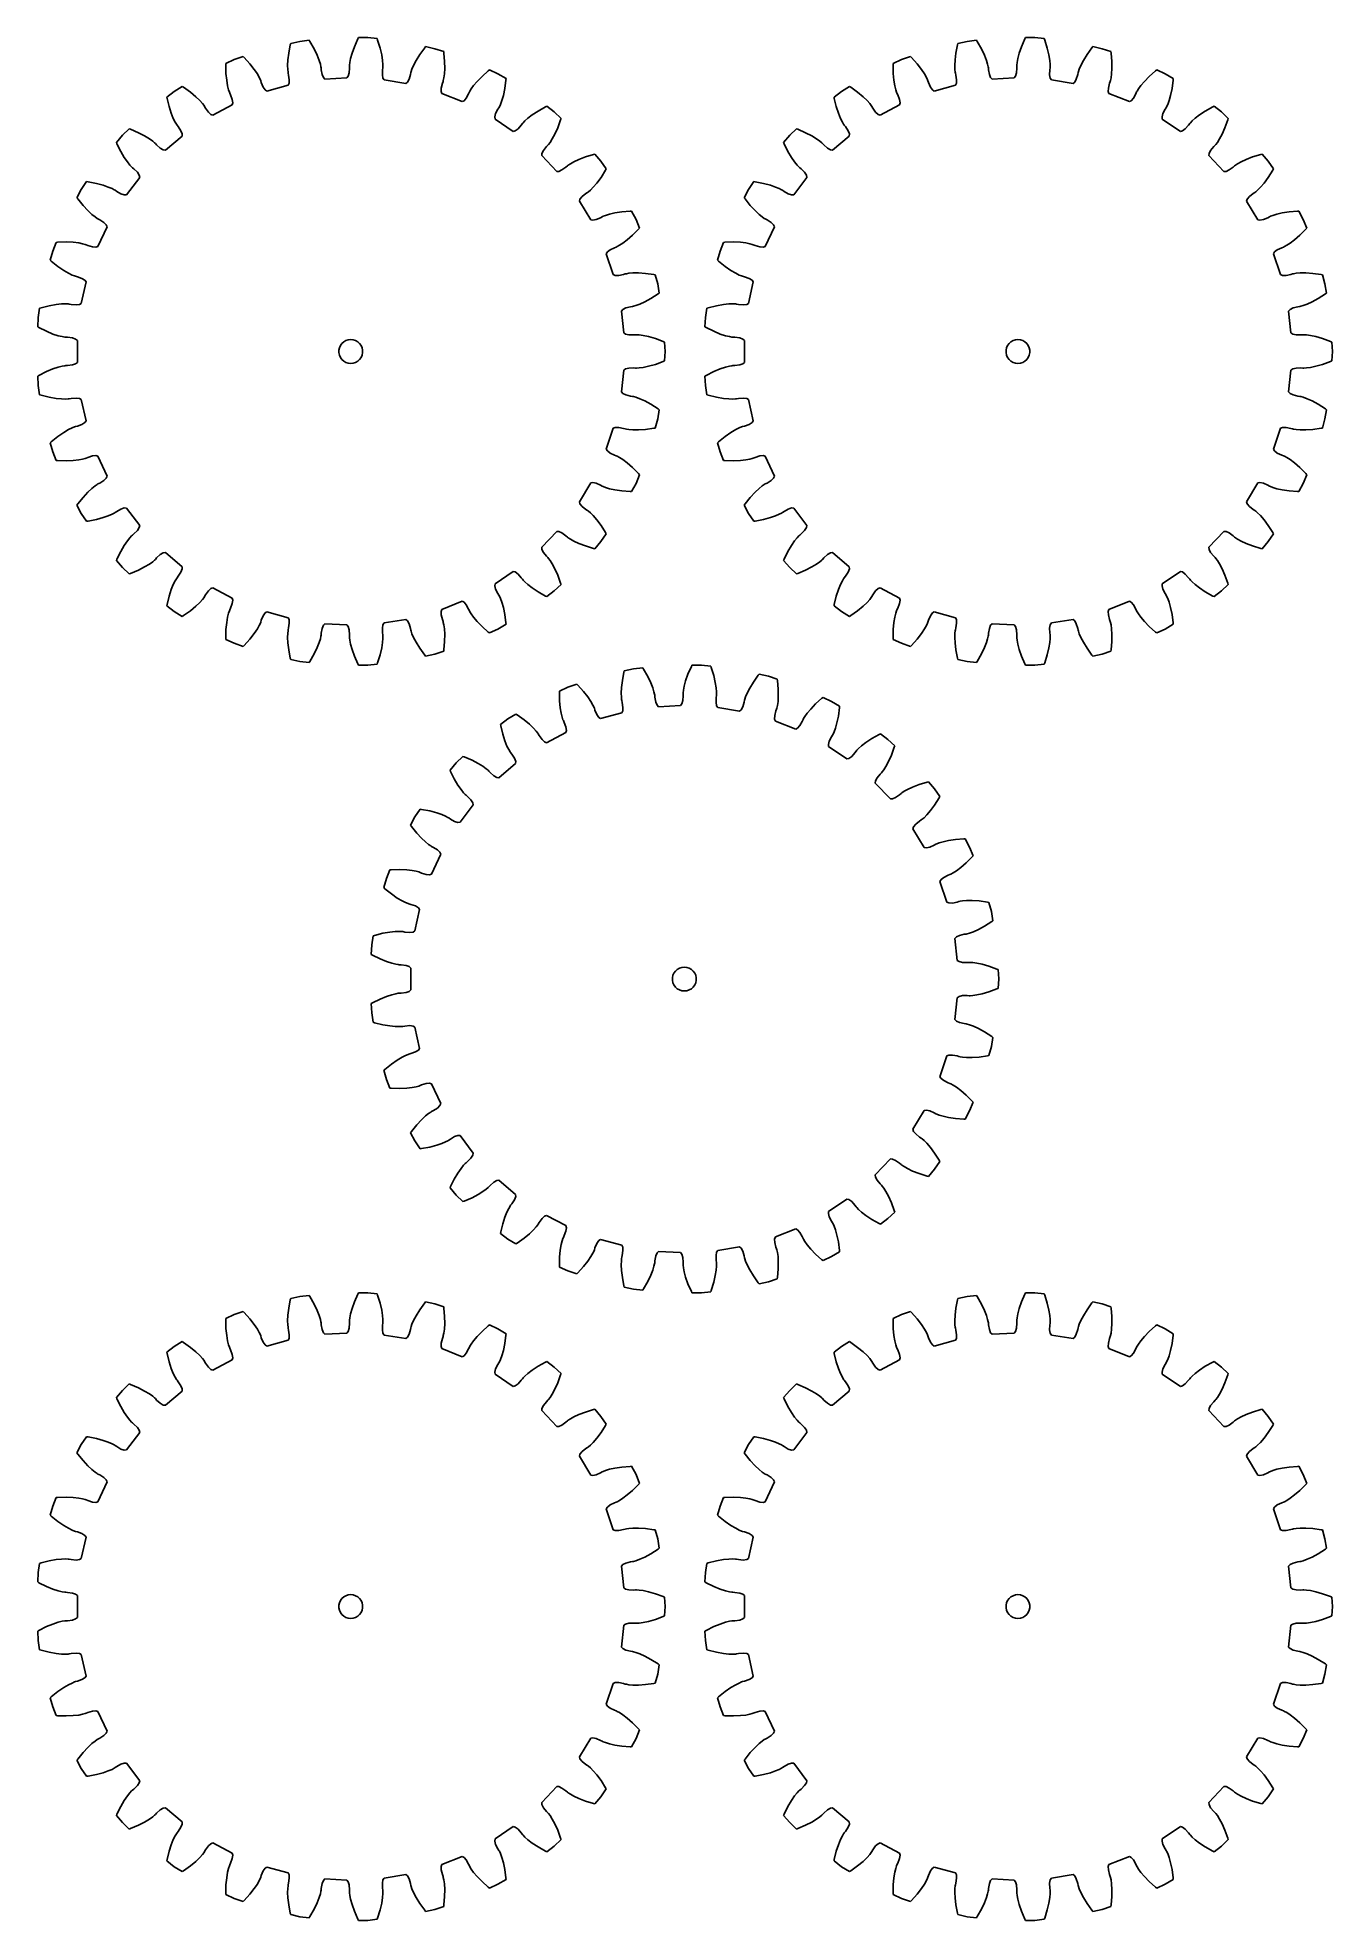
# Model space of a CAD drawing. Extents: x 0 to 163, y 0 to 236.
import ezdxf

# ---------------------------------------------------------------- set-up
doc = ezdxf.new("R2010")
doc.units = 0

msp = doc.modelspace()

# ---------------------------------------------------------------- linework, layer by layer
for p, q in [((40.26, 236.48), (40.18, 236.32)), ((41.44, 236.48), (40.26, 236.48)), ((42.61, 236.35), (41.44, 236.48)), ((124.04, 236.48), (123.95, 236.32)), ((125.21, 236.48), (124.04, 236.48)), ((126.38, 236.35), (125.21, 236.48)), ((31.52, 234.54), (31.41, 233.67)), ((31.72, 235.59), (31.52, 234.54)), ((31.77, 235.76), (31.72, 235.59)), ((32.92, 236.01), (31.77, 235.76)), ((34.09, 236.14), (32.92, 236.01)), ((34.19, 235.99), (34.09, 236.14)), ((34.71, 235.06), (34.19, 235.99)), ((35.09, 234.27), (34.71, 235.06)), ((35.34, 233.62), (35.09, 234.27)), ((39.47, 234.51), (39.29, 233.84)), ((39.76, 235.34), (39.47, 234.51)), ((40.18, 236.32), (39.76, 235.34)), ((42.67, 236.18), (42.61, 236.35)), ((42.99, 235.16), (42.67, 236.18)), ((43.19, 234.31), (42.99, 235.16)), ((43.29, 233.62), (43.19, 234.31)), ((47.97, 234.35), (47.51, 233.6)), ((48.6, 235.21), (47.97, 234.35)), ((48.71, 235.35), (48.6, 235.21)), ((49.86, 235.09), (48.71, 235.35)), ((50.98, 234.72), (49.86, 235.09)), ((51.01, 234.54), (50.98, 234.72)), ((51.09, 233.48), (51.01, 234.54)), ((115.29, 234.54), (115.19, 233.67)), ((115.49, 235.59), (115.29, 234.54)), ((115.54, 235.76), (115.49, 235.59)), ((116.69, 236.01), (115.54, 235.76)), ((117.86, 236.14), (116.69, 236.01)), ((117.96, 235.99), (117.86, 236.14)), ((118.49, 235.06), (117.96, 235.99)), ((118.86, 234.27), (118.49, 235.06)), ((119.12, 233.62), (118.86, 234.27)), ((123.24, 234.51), (123.06, 233.84)), ((123.53, 235.34), (123.24, 234.51)), ((123.95, 236.32), (123.53, 235.34)), ((126.45, 236.18), (126.38, 236.35)), ((126.76, 235.16), (126.45, 236.18)), ((126.96, 234.31), (126.76, 235.16)), ((127.07, 233.62), (126.96, 234.31)), ((131.75, 234.35), (131.29, 233.6)), ((132.37, 235.21), (131.75, 234.35)), ((132.49, 235.35), (132.37, 235.21)), ((133.64, 235.09), (132.49, 235.35)), ((134.75, 234.72), (133.64, 235.09)), ((134.78, 234.54), (134.75, 234.72)), ((134.87, 233.48), (134.78, 234.54)), ((23.63, 233.24), (23.62, 233.06)), ((23.62, 233.06), (23.64, 231.99)), ((24.69, 233.73), (23.63, 233.24)), ((23.64, 231.99), (23.73, 231.12)), ((25.81, 234.11), (24.69, 233.73)), ((25.94, 233.98), (25.81, 234.11)), ((26.65, 233.19), (25.94, 233.98)), ((27.19, 232.49), (26.65, 233.19)), ((27.58, 231.92), (27.19, 232.49)), ((27.82, 231.48), (27.58, 231.92)), ((31.41, 233.67), (31.38, 232.97)), ((31.38, 232.97), (31.39, 232.47)), ((31.39, 232.47), (31.43, 232.15)), ((31.43, 232.15), (31.45, 232.02)), ((31.45, 232.02), (31.51, 231.78)), ((31.51, 231.78), (31.59, 231.18)), ((35.49, 233.14), (35.34, 233.62)), ((35.56, 232.83), (35.49, 233.14)), ((35.58, 232.7), (35.56, 232.83)), ((35.6, 232.45), (35.58, 232.7)), ((35.72, 231.86), (35.6, 232.45)), ((35.88, 231.46), (35.72, 231.86)), ((39.11, 232.04), (38.99, 231.63)), ((39.15, 232.65), (39.11, 232.04)), ((39.19, 233.34), (39.15, 233.02)), ((39.15, 233.02), (39.15, 232.89)), ((39.15, 232.89), (39.15, 232.65)), ((39.29, 233.84), (39.19, 233.34)), ((43.28, 231.81), (43.3, 232.42)), ((43.35, 231.39), (43.28, 231.81)), ((43.34, 233.12), (43.29, 233.62)), ((43.3, 232.42), (43.33, 232.67)), ((43.33, 232.67), (43.34, 232.8)), ((43.34, 232.8), (43.34, 233.12)), ((46.81, 231.85), (46.63, 231.26)), ((46.85, 232.09), (46.81, 231.85)), ((46.89, 232.22), (46.85, 232.09)), ((46.99, 232.52), (46.89, 232.22)), ((47.19, 232.98), (46.99, 232.52)), ((47.51, 233.6), (47.19, 232.98)), ((50.99, 231.41), (51.06, 231.91)), ((51.06, 231.91), (51.1, 232.6)), ((51.1, 232.6), (51.09, 233.48)), ((56.58, 232.32), (55.79, 231.61)), ((56.72, 232.43), (56.58, 232.32)), ((57.79, 231.94), (56.72, 232.43)), ((58.8, 231.33), (57.79, 231.94)), ((107.4, 233.24), (107.39, 233.06)), ((107.39, 233.06), (107.42, 231.99)), ((108.47, 233.73), (107.4, 233.24)), ((107.42, 231.99), (107.5, 231.12)), ((109.58, 234.11), (108.47, 233.73)), ((109.71, 233.98), (109.58, 234.11)), ((110.42, 233.19), (109.71, 233.98)), ((110.96, 232.49), (110.42, 233.19)), ((111.35, 231.92), (110.96, 232.49)), ((111.6, 231.48), (111.35, 231.92)), ((115.19, 233.67), (115.16, 232.97)), ((115.16, 232.97), (115.17, 232.47)), ((115.17, 232.47), (115.2, 232.15)), ((115.2, 232.15), (115.22, 232.02)), ((115.22, 232.02), (115.28, 231.78)), ((115.28, 231.78), (115.37, 231.18)), ((119.26, 233.14), (119.12, 233.62)), ((119.34, 232.83), (119.26, 233.14)), ((119.36, 232.7), (119.34, 232.83)), ((119.38, 232.45), (119.36, 232.7)), ((119.49, 231.86), (119.38, 232.45)), ((119.65, 231.46), (119.49, 231.86)), ((122.88, 232.04), (122.76, 231.63)), ((122.93, 232.65), (122.88, 232.04)), ((122.93, 233.02), (122.92, 232.89)), ((122.92, 232.89), (122.93, 232.65)), ((122.96, 233.34), (122.93, 233.02)), ((123.06, 233.84), (122.96, 233.34)), ((127.05, 231.81), (127.07, 232.42)), ((127.13, 231.39), (127.05, 231.81)), ((127.11, 233.12), (127.07, 233.62)), ((127.07, 232.42), (127.1, 232.67)), ((127.1, 232.67), (127.11, 232.8)), ((127.11, 232.8), (127.11, 233.12)), ((130.58, 231.85), (130.4, 231.26)), ((130.63, 232.09), (130.58, 231.85)), ((130.66, 232.22), (130.63, 232.09)), ((130.77, 232.52), (130.66, 232.22)), ((130.97, 232.98), (130.77, 232.52)), ((131.29, 233.6), (130.97, 232.98)), ((134.77, 231.41), (134.83, 231.91)), ((134.83, 231.91), (134.88, 232.6)), ((134.88, 232.6), (134.87, 233.48)), ((140.35, 232.32), (139.56, 231.61)), ((140.5, 232.43), (140.35, 232.32)), ((141.56, 231.94), (140.5, 232.43)), ((142.57, 231.33), (141.56, 231.94)), ((17.15, 229.73), (16.22, 229.02)), ((18.16, 230.34), (17.15, 229.73)), ((18.31, 230.25), (18.16, 230.34)), ((19.18, 229.62), (18.31, 230.25)), ((19.86, 229.06), (19.18, 229.62)), ((23.73, 231.12), (23.85, 230.43)), ((23.85, 230.43), (23.97, 229.94)), ((23.97, 229.94), (24.07, 229.64)), ((24.07, 229.64), (24.12, 229.52)), ((24.12, 229.52), (24.23, 229.3)), ((27.96, 231.19), (27.82, 231.48)), ((28.01, 231.07), (27.96, 231.19)), ((28.08, 230.83), (28.01, 231.07)), ((28.32, 230.27), (28.08, 230.83)), ((28.57, 229.92), (28.32, 230.27)), ((28.79, 229.77), (28.57, 229.92)), ((31.44, 230.51), (28.79, 229.77)), ((31.56, 230.75), (31.44, 230.51)), ((31.59, 231.18), (31.56, 230.75)), ((36.07, 231.27), (35.88, 231.46)), ((38.82, 231.41), (36.07, 231.27)), ((38.99, 231.63), (38.82, 231.41)), ((43.5, 231.16), (43.35, 231.39)), ((46.21, 230.72), (43.5, 231.16)), ((46.42, 230.89), (46.21, 230.72)), ((46.63, 231.26), (46.42, 230.89)), ((50.64, 229.72), (50.66, 230.15)), ((50.73, 229.46), (50.64, 229.72)), ((50.66, 230.15), (50.81, 230.74)), ((53.29, 228.44), (50.73, 229.46)), ((50.81, 230.74), (50.89, 230.97)), ((50.89, 230.97), (50.93, 231.09)), ((50.93, 231.09), (50.99, 231.41)), ((54.11, 229.42), (53.81, 228.89)), ((54.21, 229.65), (54.11, 229.42)), ((54.27, 229.76), (54.21, 229.65)), ((54.43, 230.04), (54.27, 229.76)), ((54.73, 230.45), (54.43, 230.04)), ((55.17, 230.98), (54.73, 230.45)), ((55.79, 231.61), (55.17, 230.98)), ((58.47, 229.23), (58.65, 230.09)), ((58.65, 230.09), (58.79, 231.15)), ((58.79, 231.15), (58.8, 231.33)), ((100.93, 229.73), (99.99, 229.02)), ((101.93, 230.34), (100.93, 229.73)), ((102.09, 230.25), (101.93, 230.34)), ((102.95, 229.62), (102.09, 230.25)), ((103.63, 229.06), (102.95, 229.62)), ((107.5, 231.12), (107.62, 230.43)), ((107.62, 230.43), (107.74, 229.94)), ((107.74, 229.94), (107.84, 229.64)), ((107.84, 229.64), (107.89, 229.52)), ((107.89, 229.52), (108, 229.3)), ((111.74, 231.19), (111.6, 231.48)), ((111.78, 231.07), (111.74, 231.19)), ((111.86, 230.83), (111.78, 231.07)), ((112.09, 230.27), (111.86, 230.83)), ((112.34, 229.92), (112.09, 230.27)), ((112.57, 229.77), (112.34, 229.92)), ((115.22, 230.51), (112.57, 229.77)), ((115.34, 230.75), (115.22, 230.51)), ((115.37, 231.18), (115.34, 230.75)), ((119.84, 231.27), (119.65, 231.46)), ((122.59, 231.41), (119.84, 231.27)), ((122.76, 231.63), (122.59, 231.41)), ((127.27, 231.16), (127.13, 231.39)), ((129.99, 230.72), (127.27, 231.16)), ((130.2, 230.89), (129.99, 230.72)), ((130.4, 231.26), (130.2, 230.89)), ((134.41, 229.72), (134.43, 230.15)), ((134.5, 229.46), (134.41, 229.72)), ((134.43, 230.15), (134.58, 230.74)), ((137.06, 228.44), (134.5, 229.46)), ((134.58, 230.74), (134.66, 230.97)), ((134.66, 230.97), (134.7, 231.09)), ((134.7, 231.09), (134.77, 231.41)), ((137.88, 229.42), (137.58, 228.89)), ((137.98, 229.65), (137.88, 229.42)), ((138.04, 229.76), (137.98, 229.65)), ((138.21, 230.04), (138.04, 229.76)), ((138.5, 230.45), (138.21, 230.04)), ((138.95, 230.98), (138.5, 230.45)), ((139.56, 231.61), (138.95, 230.98)), ((142.24, 229.23), (142.42, 230.09)), ((142.42, 230.09), (142.56, 231.15)), ((142.56, 231.15), (142.57, 231.33)), ((16.22, 229.02), (16.25, 228.84)), ((16.25, 228.84), (16.5, 227.81)), ((16.5, 227.81), (16.77, 226.97)), ((20.36, 228.58), (19.86, 229.06)), ((20.69, 228.21), (20.36, 228.58)), ((20.89, 227.95), (20.69, 228.21)), ((20.96, 227.84), (20.89, 227.95)), ((21.09, 227.63), (20.96, 227.84)), ((21.44, 227.13), (21.09, 227.63)), ((21.76, 226.84), (21.44, 227.13)), ((24.44, 228.04), (22.01, 226.75)), ((24.23, 229.3), (24.44, 228.72)), ((24.44, 228.72), (24.5, 228.3)), ((24.5, 228.3), (24.44, 228.04)), ((53.53, 228.56), (53.29, 228.44)), ((53.81, 228.89), (53.53, 228.56)), ((57.5, 226.93), (57.78, 227.48)), ((57.78, 227.48), (57.91, 227.68)), ((57.91, 227.68), (57.97, 227.8)), ((57.97, 227.8), (58.1, 228.09)), ((58.1, 228.09), (58.28, 228.57)), ((58.28, 228.57), (58.47, 229.23)), ((62.83, 227.26), (62.09, 226.77)), ((63.76, 227.78), (62.83, 227.26)), ((63.92, 227.86), (63.76, 227.78)), ((64.86, 227.15), (63.92, 227.86)), ((65.71, 226.34), (64.86, 227.15)), ((99.99, 229.02), (100.02, 228.84)), ((100.02, 228.84), (100.27, 227.81)), ((100.27, 227.81), (100.55, 226.97)), ((104.13, 228.58), (103.63, 229.06)), ((104.47, 228.21), (104.13, 228.58)), ((104.66, 227.95), (104.47, 228.21)), ((104.74, 227.84), (104.66, 227.95)), ((104.86, 227.63), (104.74, 227.84)), ((105.21, 227.13), (104.86, 227.63)), ((105.53, 226.84), (105.21, 227.13)), ((108.21, 228.04), (105.78, 226.75)), ((108, 229.3), (108.21, 228.72)), ((108.21, 228.72), (108.28, 228.3)), ((108.28, 228.3), (108.21, 228.04)), ((137.3, 228.56), (137.06, 228.44)), ((137.58, 228.89), (137.3, 228.56)), ((141.28, 226.93), (141.55, 227.48)), ((141.55, 227.48), (141.68, 227.68)), ((141.68, 227.68), (141.74, 227.8)), ((141.74, 227.8), (141.88, 228.09)), ((141.88, 228.09), (142.05, 228.57)), ((142.05, 228.57), (142.24, 229.23)), ((146.6, 227.26), (145.87, 226.77)), ((147.53, 227.78), (146.6, 227.26)), ((147.69, 227.86), (147.53, 227.78)), ((148.63, 227.15), (147.69, 227.86)), ((149.48, 226.34), (148.63, 227.15)), ((11.5, 225.02), (10.65, 224.21)), ((11.67, 224.96), (11.5, 225.02)), ((12.65, 224.54), (11.67, 224.96)), ((16.77, 226.97), (17.03, 226.33)), ((17.03, 226.33), (17.26, 225.88)), ((17.26, 225.88), (17.42, 225.6)), ((17.42, 225.6), (17.5, 225.49)), ((17.5, 225.49), (17.65, 225.3)), ((17.65, 225.3), (17.98, 224.79)), ((17.98, 224.79), (18.13, 224.39)), ((22.01, 226.75), (21.76, 226.84)), ((57.39, 226.52), (57.5, 226.93)), ((57.43, 226.25), (57.39, 226.52)), ((59.71, 224.7), (57.43, 226.25)), ((59.97, 224.77), (59.71, 224.7)), ((60.31, 225.03), (59.97, 224.77)), ((60.72, 225.48), (60.31, 225.03)), ((60.86, 225.68), (60.72, 225.48)), ((60.95, 225.78), (60.86, 225.68)), ((61.17, 226.01), (60.95, 225.78)), ((61.55, 226.35), (61.17, 226.01)), ((62.09, 226.77), (61.55, 226.35)), ((64.93, 224.36), (65.29, 225.16)), ((65.29, 225.16), (65.66, 226.16)), ((65.66, 226.16), (65.71, 226.34)), ((95.28, 225.02), (94.42, 224.21)), ((95.44, 224.96), (95.28, 225.02)), ((96.42, 224.54), (95.44, 224.96)), ((100.55, 226.97), (100.81, 226.33)), ((100.81, 226.33), (101.03, 225.88)), ((101.03, 225.88), (101.19, 225.6)), ((101.19, 225.6), (101.27, 225.49)), ((101.27, 225.49), (101.42, 225.3)), ((101.42, 225.3), (101.75, 224.79)), ((101.75, 224.79), (101.91, 224.39)), ((105.78, 226.75), (105.53, 226.84)), ((141.17, 226.52), (141.28, 226.93)), ((141.2, 226.25), (141.17, 226.52)), ((143.48, 224.7), (141.2, 226.25)), ((143.74, 224.77), (143.48, 224.7)), ((144.09, 225.03), (143.74, 224.77)), ((144.49, 225.48), (144.09, 225.03)), ((144.64, 225.68), (144.49, 225.48)), ((144.72, 225.78), (144.64, 225.68)), ((144.94, 226.01), (144.72, 225.78)), ((145.32, 226.35), (144.94, 226.01)), ((145.87, 226.77), (145.32, 226.35)), ((148.71, 224.36), (149.07, 225.16)), ((149.07, 225.16), (149.43, 226.16)), ((149.43, 226.16), (149.48, 226.34)), ((10.65, 224.21), (9.89, 223.31)), ((9.89, 223.31), (9.95, 223.14)), ((9.95, 223.14), (10.43, 222.19)), ((13.43, 224.13), (12.65, 224.54)), ((14.02, 223.77), (13.43, 224.13)), ((14.44, 223.48), (14.02, 223.77)), ((14.68, 223.27), (14.44, 223.48)), ((14.78, 223.18), (14.68, 223.27)), ((14.94, 223), (14.78, 223.18)), ((15.39, 222.59), (14.94, 223)), ((15.76, 222.37), (15.39, 222.59)), ((16.03, 222.34), (15.76, 222.37)), ((18.13, 224.12), (16.03, 222.34)), ((18.13, 224.39), (18.13, 224.12)), ((63.3, 221.94), (63.5, 222.32)), ((63.5, 222.32), (63.88, 222.79)), ((63.88, 222.79), (64.06, 222.97)), ((64.06, 222.97), (64.14, 223.07)), ((64.14, 223.07), (64.33, 223.32)), ((64.33, 223.32), (64.6, 223.75)), ((64.6, 223.75), (64.93, 224.36)), ((94.42, 224.21), (93.66, 223.31)), ((93.66, 223.31), (93.73, 223.14)), ((93.73, 223.14), (94.2, 222.19)), ((97.21, 224.13), (96.42, 224.54)), ((97.8, 223.77), (97.21, 224.13)), ((98.21, 223.48), (97.8, 223.77)), ((98.45, 223.27), (98.21, 223.48)), ((98.55, 223.18), (98.45, 223.27)), ((98.71, 223), (98.55, 223.18)), ((99.16, 222.59), (98.71, 223)), ((99.54, 222.37), (99.16, 222.59)), ((99.8, 222.34), (99.54, 222.37)), ((101.9, 224.12), (99.8, 222.34)), ((101.91, 224.39), (101.9, 224.12)), ((147.08, 221.94), (147.27, 222.32)), ((147.27, 222.32), (147.66, 222.79)), ((147.66, 222.79), (147.83, 222.97)), ((147.83, 222.97), (147.92, 223.07)), ((147.92, 223.07), (148.11, 223.32)), ((148.11, 223.32), (148.38, 223.75)), ((148.38, 223.75), (148.71, 224.36)), ((10.43, 222.19), (10.87, 221.43)), ((10.87, 221.43), (11.26, 220.86)), ((11.26, 220.86), (11.58, 220.46)), ((11.58, 220.46), (11.8, 220.23)), ((11.8, 220.23), (11.89, 220.14)), ((11.89, 220.14), (12.08, 219.99)), ((12.08, 219.99), (12.52, 219.56)), ((63.28, 221.67), (63.3, 221.94)), ((65.17, 219.67), (63.28, 221.67)), ((66.33, 220.21), (65.83, 219.86)), ((66.51, 220.38), (66.33, 220.21)), ((66.61, 220.46), (66.51, 220.38)), ((66.88, 220.63), (66.61, 220.46)), ((67.32, 220.88), (66.88, 220.63)), ((67.95, 221.18), (67.32, 220.88)), ((68.77, 221.5), (67.95, 221.18)), ((69.79, 221.81), (68.77, 221.5)), ((69.96, 221.85), (69.79, 221.81)), ((70.72, 220.95), (69.96, 221.85)), ((71.39, 219.98), (70.72, 220.95)), ((71.3, 219.82), (71.39, 219.98)), ((94.2, 222.19), (94.64, 221.43)), ((94.64, 221.43), (95.04, 220.86)), ((95.04, 220.86), (95.35, 220.46)), ((95.35, 220.46), (95.57, 220.23)), ((95.57, 220.23), (95.67, 220.14)), ((95.67, 220.14), (95.86, 219.99)), ((95.86, 219.99), (96.29, 219.56)), ((147.05, 221.67), (147.08, 221.94)), ((148.94, 219.67), (147.05, 221.67)), ((150.1, 220.21), (149.61, 219.86)), ((150.28, 220.38), (150.1, 220.21)), ((150.39, 220.46), (150.28, 220.38)), ((150.65, 220.63), (150.39, 220.46)), ((151.09, 220.88), (150.65, 220.63)), ((151.72, 221.18), (151.09, 220.88)), ((152.54, 221.5), (151.72, 221.18)), ((153.56, 221.81), (152.54, 221.5)), ((153.74, 221.85), (153.56, 221.81)), ((154.5, 220.95), (153.74, 221.85)), ((155.16, 219.98), (154.5, 220.95)), ((155.07, 219.82), (155.16, 219.98)), ((6.14, 218.39), (5.48, 217.41)), ((6.32, 218.37), (6.14, 218.39)), ((7.37, 218.17), (6.32, 218.37)), ((8.22, 217.94), (7.37, 218.17)), ((8.87, 217.71), (8.22, 217.94)), ((9.34, 217.51), (8.87, 217.71)), ((12.81, 218.93), (11.14, 216.74)), ((12.52, 219.56), (12.75, 219.2)), ((12.75, 219.2), (12.81, 218.93)), ((65.44, 219.68), (65.17, 219.67)), ((65.83, 219.86), (65.44, 219.68)), ((69.39, 217.33), (69.75, 217.69)), ((69.75, 217.69), (70.2, 218.21)), ((70.2, 218.21), (70.73, 218.92)), ((70.73, 218.92), (71.3, 219.82)), ((89.92, 218.39), (89.26, 217.41)), ((90.09, 218.37), (89.92, 218.39)), ((91.14, 218.17), (90.09, 218.37)), ((91.99, 217.94), (91.14, 218.17)), ((92.65, 217.71), (91.99, 217.94)), ((93.11, 217.51), (92.65, 217.71)), ((96.58, 218.93), (94.92, 216.74)), ((96.29, 219.56), (96.53, 219.2)), ((96.53, 219.2), (96.58, 218.93)), ((149.21, 219.68), (148.94, 219.67)), ((149.61, 219.86), (149.21, 219.68)), ((153.17, 217.33), (153.52, 217.69)), ((153.52, 217.69), (153.98, 218.21)), ((153.98, 218.21), (154.5, 218.92)), ((154.5, 218.92), (155.07, 219.82)), ((5.48, 217.41), (4.93, 216.37)), ((4.93, 216.37), (5.03, 216.23)), ((5.03, 216.23), (5.7, 215.39)), ((5.7, 215.39), (6.3, 214.75)), ((9.62, 217.37), (9.34, 217.51)), ((9.73, 217.3), (9.62, 217.37)), ((9.93, 217.16), (9.73, 217.3)), ((10.46, 216.85), (9.93, 217.16)), ((10.87, 216.72), (10.46, 216.85)), ((11.14, 216.74), (10.87, 216.72)), ((68.01, 215.94), (68.09, 216.2)), ((69.43, 213.58), (68.01, 215.94)), ((68.09, 216.2), (68.36, 216.53)), ((68.36, 216.53), (68.84, 216.91)), ((68.84, 216.91), (69.05, 217.04)), ((69.05, 217.04), (69.15, 217.12)), ((69.15, 217.12), (69.39, 217.33)), ((89.26, 217.41), (88.7, 216.37)), ((88.7, 216.37), (88.81, 216.23)), ((88.81, 216.23), (89.47, 215.39)), ((89.47, 215.39), (90.07, 214.75)), ((93.39, 217.37), (93.11, 217.51)), ((93.51, 217.3), (93.39, 217.37)), ((93.71, 217.16), (93.51, 217.3)), ((94.24, 216.85), (93.71, 217.16)), ((94.65, 216.72), (94.24, 216.85)), ((94.92, 216.74), (94.65, 216.72)), ((151.78, 215.94), (151.86, 216.2)), ((153.2, 213.58), (151.78, 215.94)), ((151.86, 216.2), (152.14, 216.53)), ((152.14, 216.53), (152.61, 216.91)), ((152.61, 216.91), (152.82, 217.04)), ((152.82, 217.04), (152.93, 217.12)), ((152.93, 217.12), (153.17, 217.33)), ((6.3, 214.75), (6.8, 214.27)), ((6.8, 214.27), (7.2, 213.96)), ((7.2, 213.96), (7.46, 213.78)), ((7.46, 213.78), (7.57, 213.71)), ((7.57, 213.71), (7.79, 213.6)), ((7.79, 213.6), (8.31, 213.27)), ((8.31, 213.27), (8.62, 212.97)), ((8.62, 212.97), (8.73, 212.72)), ((69.69, 213.53), (69.43, 213.58)), ((70.11, 213.62), (69.69, 213.53)), ((70.67, 213.86), (70.11, 213.62)), ((70.89, 213.98), (70.67, 213.86)), ((71.01, 214.04), (70.89, 213.98)), ((71.3, 214.15), (71.01, 214.04)), ((71.79, 214.3), (71.3, 214.15)), ((72.46, 214.46), (71.79, 214.3)), ((73.33, 214.59), (72.46, 214.46)), ((74.4, 214.67), (73.33, 214.59)), ((74.57, 214.68), (74.4, 214.67)), ((75.13, 213.64), (74.57, 214.68)), ((75.56, 212.54), (75.13, 213.64)), ((90.07, 214.75), (90.58, 214.27)), ((90.58, 214.27), (90.97, 213.96)), ((90.97, 213.96), (91.23, 213.78)), ((91.23, 213.78), (91.35, 213.71)), ((91.35, 213.71), (91.57, 213.6)), ((91.57, 213.6), (92.08, 213.27)), ((92.08, 213.27), (92.39, 212.97)), ((92.39, 212.97), (92.5, 212.72)), ((153.46, 213.53), (153.2, 213.58)), ((153.89, 213.62), (153.46, 213.53)), ((154.45, 213.86), (153.89, 213.62)), ((154.66, 213.98), (154.45, 213.86)), ((154.78, 214.04), (154.66, 213.98)), ((155.08, 214.15), (154.78, 214.04)), ((155.56, 214.3), (155.08, 214.15)), ((156.24, 214.46), (155.56, 214.3)), ((157.11, 214.59), (156.24, 214.46)), ((158.17, 214.67), (157.11, 214.59)), ((158.35, 214.68), (158.17, 214.67)), ((158.9, 213.64), (158.35, 214.68)), ((159.33, 212.54), (158.9, 213.64)), ((2.33, 210.76), (1.9, 209.67)), ((2.51, 210.78), (2.33, 210.76)), ((3.58, 210.81), (2.51, 210.78)), ((4.46, 210.77), (3.58, 210.81)), ((5.15, 210.69), (4.46, 210.77)), ((5.64, 210.59), (5.15, 210.69)), ((5.95, 210.51), (5.64, 210.59)), ((6.08, 210.47), (5.95, 210.51)), ((6.3, 210.37), (6.08, 210.47)), ((8.73, 212.72), (7.57, 210.23)), ((73.05, 210.39), (73.47, 210.66)), ((73.47, 210.66), (74.03, 211.08)), ((74.03, 211.08), (74.69, 211.65)), ((74.69, 211.65), (75.44, 212.41)), ((75.44, 212.41), (75.56, 212.54)), ((86.11, 210.76), (85.67, 209.67)), ((86.28, 210.78), (86.11, 210.76)), ((87.35, 210.81), (86.28, 210.78)), ((88.23, 210.77), (87.35, 210.81)), ((88.92, 210.69), (88.23, 210.77)), ((89.42, 210.59), (88.92, 210.69)), ((89.72, 210.51), (89.42, 210.59)), ((89.85, 210.47), (89.72, 210.51)), ((90.07, 210.37), (89.85, 210.47)), ((92.5, 212.72), (91.34, 210.23)), ((156.82, 210.39), (157.25, 210.66)), ((157.25, 210.66), (157.8, 211.08)), ((157.8, 211.08), (158.46, 211.65)), ((158.46, 211.65), (159.22, 212.41)), ((159.22, 212.41), (159.33, 212.54)), ((1.9, 209.67), (1.58, 208.53)), ((1.58, 208.53), (1.71, 208.41)), ((1.71, 208.41), (2.54, 207.74)), ((6.88, 210.19), (6.3, 210.37)), ((7.31, 210.15), (6.88, 210.19)), ((7.57, 210.23), (7.31, 210.15)), ((71.39, 209.33), (71.53, 209.56)), ((72.27, 206.72), (71.39, 209.33)), ((71.53, 209.56), (71.87, 209.83)), ((71.87, 209.83), (72.42, 210.09)), ((72.42, 210.09), (72.65, 210.18)), ((72.65, 210.18), (72.77, 210.23)), ((72.77, 210.23), (73.05, 210.39)), ((85.67, 209.67), (85.36, 208.53)), ((85.36, 208.53), (85.49, 208.41)), ((85.49, 208.41), (86.32, 207.74)), ((90.66, 210.19), (90.07, 210.37)), ((91.08, 210.15), (90.66, 210.19)), ((91.34, 210.23), (91.08, 210.15)), ((155.17, 209.33), (155.3, 209.56)), ((156.05, 206.72), (155.17, 209.33)), ((155.3, 209.56), (155.64, 209.83)), ((155.64, 209.83), (156.19, 210.09)), ((156.19, 210.09), (156.42, 210.18)), ((156.42, 210.18), (156.54, 210.23)), ((156.54, 210.23), (156.82, 210.39)), ((2.54, 207.74), (3.27, 207.24)), ((3.27, 207.24), (3.86, 206.89)), ((3.86, 206.89), (4.32, 206.66)), ((4.32, 206.66), (4.61, 206.54)), ((4.61, 206.54), (4.74, 206.5)), ((4.74, 206.5), (4.98, 206.44)), ((4.98, 206.44), (5.55, 206.23)), ((6.07, 205.79), (5.48, 203.1)), ((5.55, 206.23), (5.91, 206)), ((5.91, 206), (6.07, 205.79)), ((72.52, 206.61), (72.27, 206.72)), ((72.95, 206.61), (72.52, 206.61)), ((73.55, 206.73), (72.95, 206.61)), ((73.78, 206.8), (73.55, 206.73)), ((73.91, 206.83), (73.78, 206.8)), ((74.23, 206.88), (73.91, 206.83)), ((74.73, 206.92), (74.23, 206.88)), ((75.43, 206.92), (74.73, 206.92)), ((76.3, 206.86), (75.43, 206.92)), ((77.36, 206.72), (76.3, 206.86)), ((77.54, 206.68), (77.36, 206.72)), ((77.85, 205.55), (77.54, 206.68)), ((86.32, 207.74), (87.04, 207.24)), ((87.04, 207.24), (87.64, 206.89)), ((87.64, 206.89), (88.09, 206.66)), ((88.09, 206.66), (88.38, 206.54)), ((88.38, 206.54), (88.51, 206.5)), ((88.51, 206.5), (88.75, 206.44)), ((88.75, 206.44), (89.32, 206.23)), ((89.85, 205.79), (89.26, 203.1)), ((89.32, 206.23), (89.69, 206)), ((89.69, 206), (89.85, 205.79)), ((156.29, 206.61), (156.05, 206.72)), ((156.73, 206.61), (156.29, 206.61)), ((157.32, 206.73), (156.73, 206.61)), ((157.56, 206.8), (157.32, 206.73)), ((157.69, 206.83), (157.56, 206.8)), ((158, 206.88), (157.69, 206.83)), ((158.51, 206.92), (158, 206.88)), ((159.2, 206.92), (158.51, 206.92)), ((160.08, 206.86), (159.2, 206.92)), ((161.13, 206.72), (160.08, 206.86)), ((161.31, 206.68), (161.13, 206.72)), ((161.62, 205.55), (161.31, 206.68)), ((76.23, 203.28), (77, 203.7)), ((77, 203.7), (77.9, 204.28)), ((78.04, 204.39), (77.85, 205.55)), ((77.9, 204.28), (78.04, 204.39)), ((160, 203.28), (160.77, 203.7)), ((160.77, 203.7), (161.67, 204.28)), ((161.81, 204.39), (161.62, 205.55)), ((161.67, 204.28), (161.81, 204.39)), ((0.06, 201.33), (0, 200.16)), ((0.25, 202.49), (0.06, 201.33)), ((0.42, 202.55), (0.25, 202.49)), ((1.46, 202.81), (0.42, 202.55)), ((2.33, 202.96), (1.46, 202.81)), ((3.01, 203.03), (2.33, 202.96)), ((3.52, 203.04), (3.01, 203.03)), ((3.84, 203.03), (3.52, 203.04)), ((3.97, 203.01), (3.84, 203.03)), ((4.21, 202.97), (3.97, 203.01)), ((4.82, 202.91), (4.21, 202.97)), ((5.25, 202.97), (4.82, 202.91)), ((5.48, 203.1), (5.25, 202.97)), ((73.28, 202.14), (73.46, 202.34)), ((73.58, 199.41), (73.28, 202.14)), ((73.46, 202.34), (73.85, 202.53)), ((73.85, 202.53), (74.44, 202.67)), ((74.44, 202.67), (74.69, 202.71)), ((74.69, 202.71), (74.82, 202.73)), ((74.82, 202.73), (75.12, 202.82)), ((75.12, 202.82), (75.6, 203)), ((75.6, 203), (76.23, 203.28)), ((83.84, 201.33), (83.77, 200.16)), ((84.03, 202.49), (83.84, 201.33)), ((84.2, 202.55), (84.03, 202.49)), ((85.23, 202.81), (84.2, 202.55)), ((86.1, 202.96), (85.23, 202.81)), ((86.79, 203.03), (86.1, 202.96)), ((87.29, 203.04), (86.79, 203.03)), ((87.61, 203.03), (87.29, 203.04)), ((87.74, 203.01), (87.61, 203.03)), ((87.98, 202.97), (87.74, 203.01)), ((88.59, 202.91), (87.98, 202.97)), ((89.02, 202.97), (88.59, 202.91)), ((89.26, 203.1), (89.02, 202.97)), ((157.05, 202.14), (157.24, 202.34)), ((157.35, 199.41), (157.05, 202.14)), ((157.24, 202.34), (157.62, 202.53)), ((157.62, 202.53), (158.22, 202.67)), ((158.22, 202.67), (158.46, 202.71)), ((158.46, 202.71), (158.59, 202.73)), ((158.59, 202.73), (158.89, 202.82)), ((158.89, 202.82), (159.37, 203)), ((159.37, 203), (160, 203.28)), ((0, 200.16), (0.15, 200.06)), ((0.15, 200.06), (1.11, 199.59)), ((1.11, 199.59), (1.92, 199.25)), ((1.92, 199.25), (2.58, 199.04)), ((2.58, 199.04), (3.07, 198.92)), ((3.07, 198.92), (3.39, 198.86)), ((3.39, 198.86), (3.52, 198.85)), ((3.52, 198.85), (3.76, 198.84)), ((3.76, 198.84), (4.37, 198.76)), ((4.37, 198.76), (4.77, 198.62)), ((73.8, 199.25), (73.58, 199.41)), ((74.22, 199.15), (73.8, 199.25)), ((74.83, 199.14), (74.22, 199.15)), ((75.07, 199.16), (74.83, 199.14)), ((75.2, 199.16), (75.07, 199.16)), ((75.52, 199.14), (75.2, 199.16)), ((76.02, 199.07), (75.52, 199.14)), ((76.7, 198.93), (76.02, 199.07)), ((77.55, 198.68), (76.7, 198.93)), ((78.55, 198.31), (77.55, 198.68)), ((83.77, 200.16), (83.93, 200.06)), ((83.93, 200.06), (84.88, 199.59)), ((84.88, 199.59), (85.7, 199.25)), ((85.7, 199.25), (86.35, 199.04)), ((86.35, 199.04), (86.84, 198.92)), ((86.84, 198.92), (87.16, 198.86)), ((87.16, 198.86), (87.29, 198.85)), ((87.29, 198.85), (87.54, 198.84)), ((87.54, 198.84), (88.14, 198.76)), ((88.14, 198.76), (88.55, 198.62)), ((157.57, 199.25), (157.35, 199.41)), ((157.99, 199.15), (157.57, 199.25)), ((158.6, 199.14), (157.99, 199.15)), ((158.84, 199.16), (158.6, 199.14)), ((158.98, 199.16), (158.84, 199.16)), ((159.3, 199.14), (158.98, 199.16)), ((159.8, 199.07), (159.3, 199.14)), ((160.47, 198.93), (159.8, 199.07)), ((161.32, 198.68), (160.47, 198.93)), ((162.32, 198.31), (161.32, 198.68)), ((4.77, 198.62), (4.98, 198.44)), ((4.98, 198.44), (4.98, 195.69)), ((37.81, 197.22), (37.88, 197.53)), ((37.81, 196.91), (37.81, 197.22)), ((37.88, 196.6), (37.81, 196.91)), ((37.88, 197.53), (38, 197.81)), ((38, 196.31), (37.88, 196.6)), ((38, 197.81), (38.19, 198.07)), ((38.19, 196.06), (38, 196.31)), ((38.19, 198.07), (38.42, 198.28)), ((38.42, 198.28), (38.69, 198.43)), ((38.69, 198.43), (38.99, 198.53)), ((38.99, 198.53), (39.3, 198.56)), ((39.3, 198.56), (39.61, 198.53)), ((39.61, 198.53), (39.91, 198.43)), ((39.91, 198.43), (40.18, 198.28)), ((40.18, 198.28), (40.42, 198.07)), ((40.42, 198.07), (40.6, 197.81)), ((40.6, 196.31), (40.42, 196.06)), ((40.6, 197.81), (40.73, 197.53)), ((40.73, 196.6), (40.6, 196.31)), ((40.73, 197.53), (40.79, 197.22)), ((40.79, 196.91), (40.73, 196.6)), ((40.79, 197.22), (40.79, 196.91)), ((78.71, 198.24), (78.55, 198.31)), ((78.77, 197.06), (78.71, 198.24)), ((78.71, 195.89), (78.77, 197.06)), ((88.55, 198.62), (88.75, 198.44)), ((88.75, 198.44), (88.75, 195.69)), ((121.58, 197.22), (121.65, 197.53)), ((121.58, 196.91), (121.58, 197.22)), ((121.65, 196.6), (121.58, 196.91)), ((121.65, 197.53), (121.78, 197.81)), ((121.78, 196.31), (121.65, 196.6)), ((121.78, 197.81), (121.96, 198.07)), ((121.96, 196.06), (121.78, 196.31)), ((121.96, 198.07), (122.19, 198.28)), ((122.19, 198.28), (122.47, 198.43)), ((122.47, 198.43), (122.76, 198.53)), ((122.76, 198.53), (123.08, 198.56)), ((123.08, 198.56), (123.39, 198.53)), ((123.39, 198.53), (123.69, 198.43)), ((123.69, 198.43), (123.96, 198.28)), ((123.96, 198.28), (124.19, 198.07)), ((124.19, 198.07), (124.37, 197.81)), ((124.37, 196.31), (124.19, 196.06)), ((124.37, 197.81), (124.5, 197.53)), ((124.5, 196.6), (124.37, 196.31)), ((124.5, 197.53), (124.57, 197.22)), ((124.57, 196.91), (124.5, 196.6)), ((124.57, 197.22), (124.57, 196.91)), ((162.48, 198.24), (162.32, 198.31)), ((162.55, 197.06), (162.48, 198.24)), ((162.48, 195.89), (162.55, 197.06)), ((0.15, 194.06), (0, 193.97)), ((0, 193.97), (0.06, 192.8)), ((1.11, 194.54), (0.15, 194.06)), ((1.92, 194.87), (1.11, 194.54)), ((2.58, 195.09), (1.92, 194.87)), ((3.07, 195.21), (2.58, 195.09)), ((3.39, 195.27), (3.07, 195.21)), ((3.52, 195.28), (3.39, 195.27)), ((3.76, 195.29), (3.52, 195.28)), ((4.37, 195.36), (3.76, 195.29)), ((4.77, 195.51), (4.37, 195.36)), ((4.98, 195.69), (4.77, 195.51)), ((38.42, 195.85), (38.19, 196.06)), ((38.69, 195.69), (38.42, 195.85)), ((38.99, 195.6), (38.69, 195.69)), ((39.3, 195.56), (38.99, 195.6)), ((39.61, 195.6), (39.3, 195.56)), ((39.91, 195.69), (39.61, 195.6)), ((40.18, 195.85), (39.91, 195.69)), ((40.42, 196.06), (40.18, 195.85)), ((73.28, 191.98), (73.58, 194.72)), ((73.58, 194.72), (73.8, 194.88)), ((73.8, 194.88), (74.22, 194.97)), ((74.22, 194.97), (74.83, 194.99)), ((74.83, 194.99), (75.07, 194.97)), ((75.07, 194.97), (75.2, 194.97)), ((75.2, 194.97), (75.52, 194.99)), ((75.52, 194.99), (76.02, 195.06)), ((76.02, 195.06), (76.7, 195.2)), ((76.7, 195.2), (77.55, 195.44)), ((77.55, 195.44), (78.55, 195.81)), ((78.55, 195.81), (78.71, 195.89)), ((83.93, 194.06), (83.77, 193.97)), ((83.77, 193.97), (83.84, 192.8)), ((84.88, 194.54), (83.93, 194.06)), ((85.7, 194.87), (84.88, 194.54)), ((86.35, 195.09), (85.7, 194.87)), ((86.84, 195.21), (86.35, 195.09)), ((87.16, 195.27), (86.84, 195.21)), ((87.29, 195.28), (87.16, 195.27)), ((87.54, 195.29), (87.29, 195.28)), ((88.14, 195.36), (87.54, 195.29)), ((88.55, 195.51), (88.14, 195.36)), ((88.75, 195.69), (88.55, 195.51)), ((122.19, 195.85), (121.96, 196.06)), ((122.47, 195.69), (122.19, 195.85)), ((122.76, 195.6), (122.47, 195.69)), ((123.08, 195.56), (122.76, 195.6)), ((123.39, 195.6), (123.08, 195.56)), ((123.69, 195.69), (123.39, 195.6)), ((123.96, 195.85), (123.69, 195.69)), ((124.19, 196.06), (123.96, 195.85)), ((157.05, 191.98), (157.35, 194.72)), ((157.35, 194.72), (157.57, 194.88)), ((157.57, 194.88), (157.99, 194.97)), ((157.99, 194.97), (158.6, 194.99)), ((158.6, 194.99), (158.84, 194.97)), ((158.84, 194.97), (158.98, 194.97)), ((158.98, 194.97), (159.3, 194.99)), ((159.3, 194.99), (159.8, 195.06)), ((159.8, 195.06), (160.47, 195.2)), ((160.47, 195.2), (161.32, 195.44)), ((161.32, 195.44), (162.32, 195.81)), ((162.32, 195.81), (162.48, 195.89)), ((0.06, 192.8), (0.25, 191.63)), ((0.25, 191.63), (0.42, 191.58)), ((0.42, 191.58), (1.46, 191.32)), ((73.46, 191.78), (73.28, 191.98)), ((73.85, 191.6), (73.46, 191.78)), ((74.44, 191.45), (73.85, 191.6)), ((83.84, 192.8), (84.03, 191.63)), ((84.03, 191.63), (84.2, 191.58)), ((84.2, 191.58), (85.23, 191.32)), ((157.24, 191.78), (157.05, 191.98)), ((157.62, 191.6), (157.24, 191.78)), ((158.22, 191.45), (157.62, 191.6)), ((1.46, 191.32), (2.33, 191.17)), ((2.33, 191.17), (3.01, 191.1)), ((3.01, 191.1), (3.52, 191.08)), ((3.52, 191.08), (3.84, 191.1)), ((3.84, 191.1), (3.97, 191.11)), ((3.97, 191.11), (4.21, 191.16)), ((4.21, 191.16), (4.82, 191.21)), ((4.82, 191.21), (5.25, 191.16)), ((5.25, 191.16), (5.48, 191.03)), ((5.48, 191.03), (6.07, 188.34)), ((74.69, 191.42), (74.44, 191.45)), ((74.82, 191.39), (74.69, 191.42)), ((75.12, 191.3), (74.82, 191.39)), ((75.6, 191.13), (75.12, 191.3)), ((76.23, 190.84), (75.6, 191.13)), ((77, 190.42), (76.23, 190.84)), ((77.9, 189.85), (77, 190.42)), ((77.85, 188.58), (78.04, 189.74)), ((78.04, 189.74), (77.9, 189.85)), ((85.23, 191.32), (86.1, 191.17)), ((86.1, 191.17), (86.79, 191.1)), ((86.79, 191.1), (87.29, 191.08)), ((87.29, 191.08), (87.61, 191.1)), ((87.61, 191.1), (87.74, 191.11)), ((87.74, 191.11), (87.98, 191.16)), ((87.98, 191.16), (88.59, 191.21)), ((88.59, 191.21), (89.02, 191.16)), ((89.02, 191.16), (89.26, 191.03)), ((89.26, 191.03), (89.85, 188.34)), ((158.46, 191.42), (158.22, 191.45)), ((158.59, 191.39), (158.46, 191.42)), ((158.89, 191.3), (158.59, 191.39)), ((159.37, 191.13), (158.89, 191.3)), ((160, 190.84), (159.37, 191.13)), ((160.77, 190.42), (160, 190.84)), ((161.67, 189.85), (160.77, 190.42)), ((161.62, 188.58), (161.81, 189.74)), ((161.81, 189.74), (161.67, 189.85)), ((3.27, 186.89), (2.54, 186.39)), ((3.86, 187.24), (3.27, 186.89)), ((4.32, 187.46), (3.86, 187.24)), ((4.61, 187.59), (4.32, 187.46)), ((4.74, 187.63), (4.61, 187.59)), ((4.98, 187.69), (4.74, 187.63)), ((5.55, 187.89), (4.98, 187.69)), ((5.91, 188.12), (5.55, 187.89)), ((6.07, 188.34), (5.91, 188.12)), ((71.39, 184.8), (72.27, 187.41)), ((72.27, 187.41), (72.52, 187.51)), ((72.52, 187.51), (72.95, 187.52)), ((72.95, 187.52), (73.55, 187.4)), ((73.55, 187.4), (73.78, 187.33)), ((73.78, 187.33), (73.91, 187.3)), ((73.91, 187.3), (74.23, 187.25)), ((74.23, 187.25), (74.73, 187.21)), ((74.73, 187.21), (75.43, 187.2)), ((75.43, 187.2), (76.3, 187.26)), ((76.3, 187.26), (77.36, 187.41)), ((77.36, 187.41), (77.54, 187.44)), ((77.54, 187.44), (77.85, 188.58)), ((87.04, 186.89), (86.32, 186.39)), ((87.64, 187.24), (87.04, 186.89)), ((88.09, 187.46), (87.64, 187.24)), ((88.38, 187.59), (88.09, 187.46)), ((88.51, 187.63), (88.38, 187.59)), ((88.75, 187.69), (88.51, 187.63)), ((89.32, 187.89), (88.75, 187.69)), ((89.69, 188.12), (89.32, 187.89)), ((89.85, 188.34), (89.69, 188.12)), ((155.17, 184.8), (156.05, 187.41)), ((156.05, 187.41), (156.29, 187.51)), ((156.29, 187.51), (156.73, 187.52)), ((156.73, 187.52), (157.32, 187.4)), ((157.32, 187.4), (157.56, 187.33)), ((157.56, 187.33), (157.69, 187.3)), ((157.69, 187.3), (158, 187.25)), ((158, 187.25), (158.51, 187.21)), ((158.51, 187.21), (159.2, 187.2)), ((159.2, 187.2), (160.08, 187.26)), ((160.08, 187.26), (161.13, 187.41)), ((161.13, 187.41), (161.31, 187.44)), ((161.31, 187.44), (161.62, 188.58)), ((1.71, 185.72), (1.58, 185.59)), ((1.58, 185.59), (1.9, 184.46)), ((2.54, 186.39), (1.71, 185.72)), ((1.9, 184.46), (2.33, 183.37)), ((71.53, 184.56), (71.39, 184.8)), ((71.87, 184.3), (71.53, 184.56)), ((85.49, 185.72), (85.36, 185.59)), ((85.36, 185.59), (85.67, 184.46)), ((86.32, 186.39), (85.49, 185.72)), ((85.67, 184.46), (86.11, 183.37)), ((155.3, 184.56), (155.17, 184.8)), ((155.64, 184.3), (155.3, 184.56)), ((2.33, 183.37), (2.51, 183.35)), ((2.51, 183.35), (3.58, 183.32)), ((3.58, 183.32), (4.46, 183.36)), ((4.46, 183.36), (5.15, 183.44)), ((5.15, 183.44), (5.64, 183.53)), ((5.64, 183.53), (5.95, 183.61)), ((5.95, 183.61), (6.08, 183.66)), ((6.08, 183.66), (6.3, 183.75)), ((6.3, 183.75), (6.88, 183.93)), ((6.88, 183.93), (7.31, 183.98)), ((7.31, 183.98), (7.57, 183.9)), ((7.57, 183.9), (8.73, 181.4)), ((72.42, 184.03), (71.87, 184.3)), ((72.65, 183.95), (72.42, 184.03)), ((72.77, 183.89), (72.65, 183.95)), ((73.05, 183.74), (72.77, 183.89)), ((73.47, 183.47), (73.05, 183.74)), ((74.03, 183.05), (73.47, 183.47)), ((74.69, 182.47), (74.03, 183.05)), ((75.44, 181.72), (74.69, 182.47)), ((86.11, 183.37), (86.28, 183.35)), ((86.28, 183.35), (87.35, 183.32)), ((87.35, 183.32), (88.23, 183.36)), ((88.23, 183.36), (88.92, 183.44)), ((88.92, 183.44), (89.42, 183.53)), ((89.42, 183.53), (89.72, 183.61)), ((89.72, 183.61), (89.85, 183.66)), ((89.85, 183.66), (90.07, 183.75)), ((90.07, 183.75), (90.66, 183.93)), ((90.66, 183.93), (91.08, 183.98)), ((91.08, 183.98), (91.34, 183.9)), ((91.34, 183.9), (92.5, 181.4)), ((156.19, 184.03), (155.64, 184.3)), ((156.42, 183.95), (156.19, 184.03)), ((156.54, 183.89), (156.42, 183.95)), ((156.82, 183.74), (156.54, 183.89)), ((157.25, 183.47), (156.82, 183.74)), ((157.8, 183.05), (157.25, 183.47)), ((158.46, 182.47), (157.8, 183.05)), ((159.22, 181.72), (158.46, 182.47)), ((6.8, 179.85), (6.3, 179.38)), ((7.2, 180.17), (6.8, 179.85)), ((7.46, 180.35), (7.2, 180.17)), ((7.57, 180.42), (7.46, 180.35)), ((7.79, 180.53), (7.57, 180.42)), ((8.31, 180.85), (7.79, 180.53)), ((8.62, 181.15), (8.31, 180.85)), ((8.73, 181.4), (8.62, 181.15)), ((68.01, 178.19), (69.43, 180.54)), ((69.43, 180.54), (69.69, 180.59)), ((69.69, 180.59), (70.11, 180.51)), ((70.11, 180.51), (70.67, 180.26)), ((70.67, 180.26), (70.89, 180.14)), ((70.89, 180.14), (71.01, 180.09)), ((71.01, 180.09), (71.3, 179.97)), ((71.3, 179.97), (71.79, 179.82)), ((71.79, 179.82), (72.46, 179.67)), ((74.57, 179.45), (75.13, 180.49)), ((75.13, 180.49), (75.56, 181.58)), ((75.56, 181.58), (75.44, 181.72)), ((90.58, 179.85), (90.07, 179.38)), ((90.97, 180.17), (90.58, 179.85)), ((91.23, 180.35), (90.97, 180.17)), ((91.35, 180.42), (91.23, 180.35)), ((91.57, 180.53), (91.35, 180.42)), ((92.08, 180.85), (91.57, 180.53)), ((92.39, 181.15), (92.08, 180.85)), ((92.5, 181.4), (92.39, 181.15)), ((151.78, 178.19), (153.2, 180.54)), ((153.2, 180.54), (153.46, 180.59)), ((153.46, 180.59), (153.89, 180.51)), ((153.89, 180.51), (154.45, 180.26)), ((154.45, 180.26), (154.66, 180.14)), ((154.66, 180.14), (154.78, 180.09)), ((154.78, 180.09), (155.08, 179.97)), ((155.08, 179.97), (155.56, 179.82)), ((155.56, 179.82), (156.24, 179.67)), ((158.35, 179.45), (158.9, 180.49)), ((158.9, 180.49), (159.33, 181.58)), ((159.33, 181.58), (159.22, 181.72)), ((5.03, 177.9), (4.93, 177.75)), ((4.93, 177.75), (5.48, 176.71)), ((5.7, 178.73), (5.03, 177.9)), ((6.3, 179.38), (5.7, 178.73)), ((10.46, 177.27), (10.87, 177.4)), ((10.87, 177.4), (11.14, 177.38)), ((11.14, 177.38), (12.81, 175.19)), ((68.09, 177.93), (68.01, 178.19)), ((68.36, 177.6), (68.09, 177.93)), ((68.84, 177.22), (68.36, 177.6)), ((72.46, 179.67), (73.33, 179.54)), ((73.33, 179.54), (74.4, 179.45)), ((74.4, 179.45), (74.57, 179.45)), ((88.81, 177.9), (88.7, 177.75)), ((88.7, 177.75), (89.26, 176.71)), ((89.47, 178.73), (88.81, 177.9)), ((90.07, 179.38), (89.47, 178.73)), ((94.24, 177.27), (94.65, 177.4)), ((94.65, 177.4), (94.92, 177.38)), ((94.92, 177.38), (96.58, 175.19)), ((151.86, 177.93), (151.78, 178.19)), ((152.14, 177.6), (151.86, 177.93)), ((152.61, 177.22), (152.14, 177.6)), ((156.24, 179.67), (157.11, 179.54)), ((157.11, 179.54), (158.17, 179.45)), ((158.17, 179.45), (158.35, 179.45)), ((5.48, 176.71), (6.14, 175.74)), ((6.14, 175.74), (6.32, 175.76)), ((6.32, 175.76), (7.37, 175.96)), ((7.37, 175.96), (8.22, 176.19)), ((8.22, 176.19), (8.87, 176.41)), ((8.87, 176.41), (9.34, 176.61)), ((9.34, 176.61), (9.62, 176.76)), ((9.62, 176.76), (9.73, 176.83)), ((9.73, 176.83), (9.93, 176.97)), ((9.93, 176.97), (10.46, 177.27)), ((12.81, 175.19), (12.75, 174.93)), ((69.05, 177.08), (68.84, 177.22)), ((69.15, 177.01), (69.05, 177.08)), ((69.39, 176.8), (69.15, 177.01)), ((69.75, 176.44), (69.39, 176.8)), ((70.2, 175.91), (69.75, 176.44)), ((70.73, 175.21), (70.2, 175.91)), ((71.3, 174.31), (70.73, 175.21)), ((89.26, 176.71), (89.92, 175.74)), ((89.92, 175.74), (90.09, 175.76)), ((90.09, 175.76), (91.14, 175.96)), ((91.14, 175.96), (91.99, 176.19)), ((91.99, 176.19), (92.65, 176.41)), ((92.65, 176.41), (93.11, 176.61)), ((93.11, 176.61), (93.39, 176.76)), ((93.39, 176.76), (93.51, 176.83)), ((93.51, 176.83), (93.71, 176.97)), ((93.71, 176.97), (94.24, 177.27)), ((96.58, 175.19), (96.53, 174.93)), ((152.82, 177.08), (152.61, 177.22)), ((152.93, 177.01), (152.82, 177.08)), ((153.17, 176.8), (152.93, 177.01)), ((153.52, 176.44), (153.17, 176.8)), ((153.98, 175.91), (153.52, 176.44)), ((154.5, 175.21), (153.98, 175.91)), ((155.07, 174.31), (154.5, 175.21)), ((10.87, 172.7), (10.43, 171.94)), ((11.26, 173.27), (10.87, 172.7)), ((11.58, 173.66), (11.26, 173.27)), ((11.8, 173.9), (11.58, 173.66)), ((11.89, 173.99), (11.8, 173.9)), ((12.08, 174.14), (11.89, 173.99)), ((12.52, 174.57), (12.08, 174.14)), ((12.75, 174.93), (12.52, 174.57)), ((63.28, 172.46), (65.17, 174.45)), ((65.17, 174.45), (65.44, 174.45)), ((65.44, 174.45), (65.83, 174.27)), ((65.83, 174.27), (66.33, 173.91)), ((66.33, 173.91), (66.51, 173.75)), ((66.51, 173.75), (66.61, 173.67)), ((66.61, 173.67), (66.88, 173.49)), ((66.88, 173.49), (67.32, 173.24)), ((67.32, 173.24), (67.95, 172.95)), ((67.95, 172.95), (68.77, 172.63)), ((68.77, 172.63), (69.79, 172.32)), ((69.96, 172.28), (70.72, 173.18)), ((70.72, 173.18), (71.39, 174.15)), ((71.39, 174.15), (71.3, 174.31)), ((94.64, 172.7), (94.2, 171.94)), ((95.04, 173.27), (94.64, 172.7)), ((95.35, 173.66), (95.04, 173.27)), ((95.57, 173.9), (95.35, 173.66)), ((95.67, 173.99), (95.57, 173.9)), ((95.86, 174.14), (95.67, 173.99)), ((96.29, 174.57), (95.86, 174.14)), ((96.53, 174.93), (96.29, 174.57)), ((147.05, 172.46), (148.94, 174.45)), ((148.94, 174.45), (149.21, 174.45)), ((149.21, 174.45), (149.61, 174.27)), ((149.61, 174.27), (150.1, 173.91)), ((150.1, 173.91), (150.28, 173.75)), ((150.28, 173.75), (150.39, 173.67)), ((150.39, 173.67), (150.65, 173.49)), ((150.65, 173.49), (151.09, 173.24)), ((151.09, 173.24), (151.72, 172.95)), ((151.72, 172.95), (152.54, 172.63)), ((152.54, 172.63), (153.56, 172.32)), ((153.74, 172.28), (154.5, 173.18)), ((154.5, 173.18), (155.16, 174.15)), ((155.16, 174.15), (155.07, 174.31)), ((9.95, 170.98), (9.89, 170.82)), ((9.89, 170.82), (10.65, 169.92)), ((10.43, 171.94), (9.95, 170.98)), ((13.43, 169.99), (14.02, 170.35)), ((14.02, 170.35), (14.44, 170.65)), ((14.44, 170.65), (14.68, 170.85)), ((14.68, 170.85), (14.78, 170.94)), ((14.78, 170.94), (14.94, 171.13)), ((14.94, 171.13), (15.39, 171.54)), ((15.39, 171.54), (15.76, 171.75)), ((15.76, 171.75), (16.03, 171.79)), ((16.03, 171.79), (18.13, 170.01)), ((63.3, 172.19), (63.28, 172.46)), ((63.5, 171.8), (63.3, 172.19)), ((63.88, 171.33), (63.5, 171.8)), ((64.06, 171.16), (63.88, 171.33)), ((64.14, 171.06), (64.06, 171.16)), ((64.33, 170.8), (64.14, 171.06)), ((64.6, 170.37), (64.33, 170.8)), ((64.93, 169.76), (64.6, 170.37)), ((69.79, 172.32), (69.96, 172.28)), ((93.73, 170.98), (93.66, 170.82)), ((93.66, 170.82), (94.42, 169.92)), ((94.2, 171.94), (93.73, 170.98)), ((97.21, 169.99), (97.8, 170.35)), ((97.8, 170.35), (98.21, 170.65)), ((98.21, 170.65), (98.45, 170.85)), ((98.45, 170.85), (98.55, 170.94)), ((98.55, 170.94), (98.71, 171.13)), ((98.71, 171.13), (99.16, 171.54)), ((99.16, 171.54), (99.54, 171.75)), ((99.54, 171.75), (99.8, 171.79)), ((99.8, 171.79), (101.9, 170.01)), ((147.08, 172.19), (147.05, 172.46)), ((147.27, 171.8), (147.08, 172.19)), ((147.66, 171.33), (147.27, 171.8)), ((147.83, 171.16), (147.66, 171.33)), ((147.92, 171.06), (147.83, 171.16)), ((148.11, 170.8), (147.92, 171.06)), ((148.38, 170.37), (148.11, 170.8)), ((148.71, 169.76), (148.38, 170.37)), ((153.56, 172.32), (153.74, 172.28)), ((10.65, 169.92), (11.5, 169.11)), ((11.5, 169.11), (11.67, 169.17)), ((11.67, 169.17), (12.65, 169.59)), ((12.65, 169.59), (13.43, 169.99)), ((17.26, 168.25), (17.03, 167.8)), ((17.42, 168.52), (17.26, 168.25)), ((17.5, 168.63), (17.42, 168.52)), ((17.65, 168.82), (17.5, 168.63)), ((17.98, 169.34), (17.65, 168.82)), ((18.13, 169.74), (17.98, 169.34)), ((18.13, 170.01), (18.13, 169.74)), ((57.43, 167.88), (59.71, 169.42)), ((59.71, 169.42), (59.97, 169.36)), ((59.97, 169.36), (60.31, 169.1)), ((60.31, 169.1), (60.72, 168.64)), ((60.72, 168.64), (60.86, 168.44)), ((60.86, 168.44), (60.95, 168.34)), ((60.95, 168.34), (61.17, 168.11)), ((61.17, 168.11), (61.55, 167.78)), ((65.29, 168.96), (64.93, 169.76)), ((65.66, 167.96), (65.29, 168.96)), ((65.71, 167.79), (65.66, 167.96)), ((94.42, 169.92), (95.28, 169.11)), ((95.28, 169.11), (95.44, 169.17)), ((95.44, 169.17), (96.42, 169.59)), ((96.42, 169.59), (97.21, 169.99)), ((101.03, 168.25), (100.81, 167.8)), ((101.19, 168.52), (101.03, 168.25)), ((101.27, 168.63), (101.19, 168.52)), ((101.42, 168.82), (101.27, 168.63)), ((101.75, 169.34), (101.42, 168.82)), ((101.91, 169.74), (101.75, 169.34)), ((101.9, 170.01), (101.91, 169.74)), ((141.2, 167.88), (143.48, 169.42)), ((143.48, 169.42), (143.74, 169.36)), ((143.74, 169.36), (144.09, 169.1)), ((144.09, 169.1), (144.49, 168.64)), ((144.49, 168.64), (144.64, 168.44)), ((144.64, 168.44), (144.72, 168.34)), ((144.72, 168.34), (144.94, 168.11)), ((144.94, 168.11), (145.32, 167.78)), ((149.07, 168.96), (148.71, 169.76)), ((149.43, 167.96), (149.07, 168.96)), ((149.48, 167.79), (149.43, 167.96)), ((16.5, 166.32), (16.25, 165.28)), ((16.77, 167.15), (16.5, 166.32)), ((17.03, 167.8), (16.77, 167.15)), ((19.86, 165.06), (20.36, 165.54)), ((20.36, 165.54), (20.69, 165.92)), ((20.69, 165.92), (20.89, 166.17)), ((20.89, 166.17), (20.96, 166.28)), ((20.96, 166.28), (21.09, 166.49)), ((21.09, 166.49), (21.44, 166.99)), ((21.44, 166.99), (21.76, 167.28)), ((21.76, 167.28), (22.01, 167.38)), ((22.01, 167.38), (24.44, 166.09)), ((24.44, 166.09), (24.5, 165.83)), ((24.5, 165.83), (24.44, 165.4)), ((50.73, 164.66), (53.29, 165.68)), ((53.29, 165.68), (53.53, 165.56)), ((53.53, 165.56), (53.81, 165.24)), ((57.39, 167.61), (57.43, 167.88)), ((57.5, 167.19), (57.39, 167.61)), ((57.78, 166.65), (57.5, 167.19)), ((57.91, 166.44), (57.78, 166.65)), ((57.97, 166.33), (57.91, 166.44)), ((58.1, 166.03), (57.97, 166.33)), ((58.28, 165.56), (58.1, 166.03)), ((58.47, 164.89), (58.28, 165.56)), ((61.55, 167.78), (62.09, 167.35)), ((62.09, 167.35), (62.83, 166.87)), ((62.83, 166.87), (63.76, 166.34)), ((63.76, 166.34), (63.92, 166.27)), ((63.92, 166.27), (64.86, 166.98)), ((64.86, 166.98), (65.71, 167.79)), ((100.27, 166.32), (100.02, 165.28)), ((100.55, 167.15), (100.27, 166.32)), ((100.81, 167.8), (100.55, 167.15)), ((103.63, 165.06), (104.13, 165.54)), ((104.13, 165.54), (104.47, 165.92)), ((104.47, 165.92), (104.66, 166.17)), ((104.66, 166.17), (104.74, 166.28)), ((104.74, 166.28), (104.86, 166.49)), ((104.86, 166.49), (105.21, 166.99)), ((105.21, 166.99), (105.53, 167.28)), ((105.53, 167.28), (105.78, 167.38)), ((105.78, 167.38), (108.21, 166.09)), ((108.21, 166.09), (108.28, 165.83)), ((108.28, 165.83), (108.21, 165.4)), ((134.5, 164.66), (137.06, 165.68)), ((137.06, 165.68), (137.3, 165.56)), ((137.3, 165.56), (137.58, 165.24)), ((141.17, 167.61), (141.2, 167.88)), ((141.28, 167.19), (141.17, 167.61)), ((141.55, 166.65), (141.28, 167.19)), ((141.68, 166.44), (141.55, 166.65)), ((141.74, 166.33), (141.68, 166.44)), ((141.88, 166.03), (141.74, 166.33)), ((142.05, 165.56), (141.88, 166.03)), ((142.24, 164.89), (142.05, 165.56)), ((145.32, 167.78), (145.87, 167.35)), ((145.87, 167.35), (146.6, 166.87)), ((146.6, 166.87), (147.53, 166.34)), ((147.53, 166.34), (147.69, 166.27)), ((147.69, 166.27), (148.63, 166.98)), ((148.63, 166.98), (149.48, 167.79)), ((16.25, 165.28), (16.22, 165.11)), ((16.22, 165.11), (17.15, 164.39)), ((17.15, 164.39), (18.16, 163.79)), ((18.16, 163.79), (18.31, 163.88)), ((18.31, 163.88), (19.18, 164.5)), ((19.18, 164.5), (19.86, 165.06)), ((23.85, 163.69), (23.73, 163.01)), ((23.97, 164.18), (23.85, 163.69)), ((24.07, 164.49), (23.97, 164.18)), ((24.12, 164.61), (24.07, 164.49)), ((24.23, 164.83), (24.12, 164.61)), ((24.44, 165.4), (24.23, 164.83)), ((28.01, 163.06), (28.08, 163.29)), ((28.08, 163.29), (28.32, 163.85)), ((28.32, 163.85), (28.57, 164.21)), ((28.57, 164.21), (28.79, 164.35)), ((28.79, 164.35), (31.44, 163.62)), ((31.44, 163.62), (31.56, 163.38)), ((31.56, 163.38), (31.59, 162.95)), ((43.5, 162.96), (46.21, 163.41)), ((46.21, 163.41), (46.42, 163.24)), ((46.42, 163.24), (46.63, 162.86)), ((50.64, 164.41), (50.73, 164.66)), ((50.66, 163.98), (50.64, 164.41)), ((50.81, 163.39), (50.66, 163.98)), ((50.89, 163.16), (50.81, 163.39)), ((53.81, 165.24), (54.11, 164.7)), ((54.11, 164.7), (54.21, 164.48)), ((54.21, 164.48), (54.27, 164.36)), ((54.27, 164.36), (54.43, 164.09)), ((54.43, 164.09), (54.73, 163.68)), ((54.73, 163.68), (55.17, 163.15)), ((58.65, 164.03), (58.47, 164.89)), ((58.79, 162.97), (58.65, 164.03)), ((100.02, 165.28), (99.99, 165.11)), ((99.99, 165.11), (100.93, 164.39)), ((100.93, 164.39), (101.93, 163.79)), ((101.93, 163.79), (102.09, 163.88)), ((102.09, 163.88), (102.95, 164.5)), ((102.95, 164.5), (103.63, 165.06)), ((107.62, 163.69), (107.5, 163.01)), ((107.74, 164.18), (107.62, 163.69)), ((107.84, 164.49), (107.74, 164.18)), ((107.89, 164.61), (107.84, 164.49)), ((108, 164.83), (107.89, 164.61)), ((108.21, 165.4), (108, 164.83)), ((111.78, 163.06), (111.86, 163.29)), ((111.86, 163.29), (112.09, 163.85)), ((112.09, 163.85), (112.34, 164.21)), ((112.34, 164.21), (112.57, 164.35)), ((112.57, 164.35), (115.22, 163.62)), ((115.22, 163.62), (115.34, 163.38)), ((115.34, 163.38), (115.37, 162.95)), ((127.27, 162.96), (129.99, 163.41)), ((129.99, 163.41), (130.2, 163.24)), ((130.2, 163.24), (130.4, 162.86)), ((134.41, 164.41), (134.5, 164.66)), ((134.43, 163.98), (134.41, 164.41)), ((134.58, 163.39), (134.43, 163.98)), ((134.66, 163.16), (134.58, 163.39)), ((137.58, 165.24), (137.88, 164.7)), ((137.88, 164.7), (137.98, 164.48)), ((137.98, 164.48), (138.04, 164.36)), ((138.04, 164.36), (138.21, 164.09)), ((138.21, 164.09), (138.5, 163.68)), ((138.5, 163.68), (138.95, 163.15)), ((142.42, 164.03), (142.24, 164.89)), ((142.56, 162.97), (142.42, 164.03)), ((23.64, 162.13), (23.62, 161.07)), ((23.62, 161.07), (23.63, 160.89)), ((23.63, 160.89), (24.69, 160.4)), ((23.73, 163.01), (23.64, 162.13)), ((25.94, 160.14), (26.65, 160.94)), ((26.65, 160.94), (27.19, 161.63)), ((27.19, 161.63), (27.58, 162.21)), ((27.58, 162.21), (27.82, 162.65)), ((27.82, 162.65), (27.96, 162.94)), ((27.96, 162.94), (28.01, 163.06)), ((31.39, 161.66), (31.38, 161.15)), ((31.38, 161.15), (31.41, 160.46)), ((31.43, 161.97), (31.39, 161.66)), ((31.45, 162.1), (31.43, 161.97)), ((31.51, 162.34), (31.45, 162.1)), ((31.59, 162.95), (31.51, 162.34)), ((35.34, 160.5), (35.49, 160.98)), ((35.49, 160.98), (35.56, 161.3)), ((35.56, 161.3), (35.58, 161.43)), ((35.58, 161.43), (35.6, 161.67)), ((35.6, 161.67), (35.72, 162.27)), ((35.72, 162.27), (35.88, 162.67)), ((35.88, 162.67), (36.07, 162.86)), ((36.07, 162.86), (38.82, 162.71)), ((38.82, 162.71), (38.99, 162.5)), ((38.99, 162.5), (39.11, 162.09)), ((39.11, 162.09), (39.15, 161.48)), ((39.15, 161.48), (39.15, 161.23)), ((39.15, 161.23), (39.15, 161.1)), ((39.15, 161.1), (39.19, 160.78)), ((43.28, 162.31), (43.35, 162.74)), ((43.3, 161.7), (43.28, 162.31)), ((43.29, 160.5), (43.34, 161.01)), ((43.33, 161.46), (43.3, 161.7)), ((43.34, 161.33), (43.33, 161.46)), ((43.34, 161.01), (43.34, 161.33)), ((43.35, 162.74), (43.5, 162.96)), ((46.63, 162.86), (46.81, 162.28)), ((46.81, 162.28), (46.85, 162.04)), ((46.85, 162.04), (46.89, 161.91)), ((46.89, 161.91), (46.99, 161.61)), ((46.99, 161.61), (47.19, 161.14)), ((47.19, 161.14), (47.51, 160.53)), ((50.93, 163.03), (50.89, 163.16)), ((50.99, 162.72), (50.93, 163.03)), ((51.06, 162.22), (50.99, 162.72)), ((51.1, 161.53), (51.06, 162.22)), ((51.09, 160.65), (51.1, 161.53)), ((55.17, 163.15), (55.79, 162.52)), ((55.79, 162.52), (56.58, 161.8)), ((56.58, 161.8), (56.72, 161.7)), ((56.72, 161.7), (57.79, 162.19)), ((57.79, 162.19), (58.8, 162.8)), ((58.8, 162.8), (58.79, 162.97)), ((107.42, 162.13), (107.39, 161.07)), ((107.39, 161.07), (107.4, 160.89)), ((107.4, 160.89), (108.47, 160.4)), ((107.5, 163.01), (107.42, 162.13)), ((109.71, 160.14), (110.42, 160.94)), ((110.42, 160.94), (110.96, 161.63)), ((110.96, 161.63), (111.35, 162.21)), ((111.35, 162.21), (111.6, 162.65)), ((111.6, 162.65), (111.74, 162.94)), ((111.74, 162.94), (111.78, 163.06)), ((115.17, 161.66), (115.16, 161.15)), ((115.16, 161.15), (115.19, 160.46)), ((115.2, 161.97), (115.17, 161.66)), ((115.22, 162.1), (115.2, 161.97)), ((115.28, 162.34), (115.22, 162.1)), ((115.37, 162.95), (115.28, 162.34)), ((119.12, 160.5), (119.26, 160.98)), ((119.26, 160.98), (119.34, 161.3)), ((119.34, 161.3), (119.36, 161.43)), ((119.36, 161.43), (119.38, 161.67)), ((119.38, 161.67), (119.49, 162.27)), ((119.49, 162.27), (119.65, 162.67)), ((119.65, 162.67), (119.84, 162.86)), ((119.84, 162.86), (122.59, 162.71)), ((122.59, 162.71), (122.76, 162.5)), ((122.76, 162.5), (122.88, 162.09)), ((122.88, 162.09), (122.93, 161.48)), ((122.93, 161.48), (122.92, 161.23)), ((122.92, 161.23), (122.93, 161.1)), ((122.93, 161.1), (122.96, 160.78)), ((127.05, 162.31), (127.13, 162.74)), ((127.07, 161.7), (127.05, 162.31)), ((127.1, 161.46), (127.07, 161.7)), ((127.07, 160.5), (127.11, 161.01)), ((127.11, 161.33), (127.1, 161.46)), ((127.11, 161.01), (127.11, 161.33)), ((127.13, 162.74), (127.27, 162.96)), ((130.4, 162.86), (130.58, 162.28)), ((130.58, 162.28), (130.63, 162.04)), ((130.63, 162.04), (130.66, 161.91)), ((130.66, 161.91), (130.77, 161.61)), ((130.77, 161.61), (130.97, 161.14)), ((130.97, 161.14), (131.29, 160.53)), ((134.7, 163.03), (134.66, 163.16)), ((134.77, 162.72), (134.7, 163.03)), ((134.83, 162.22), (134.77, 162.72)), ((134.88, 161.53), (134.83, 162.22)), ((134.87, 160.65), (134.88, 161.53)), ((138.95, 163.15), (139.56, 162.52)), ((139.56, 162.52), (140.35, 161.8)), ((140.35, 161.8), (140.5, 161.7)), ((140.5, 161.7), (141.56, 162.19)), ((141.56, 162.19), (142.57, 162.8)), ((142.57, 162.8), (142.56, 162.97)), ((24.69, 160.4), (25.81, 160.02)), ((25.81, 160.02), (25.94, 160.14)), ((31.41, 160.46), (31.52, 159.58)), ((31.52, 159.58), (31.72, 158.54)), ((31.72, 158.54), (31.77, 158.37)), ((34.19, 158.13), (34.71, 159.06)), ((34.71, 159.06), (35.09, 159.86)), ((35.09, 159.86), (35.34, 160.5)), ((39.19, 160.78), (39.29, 160.29)), ((39.29, 160.29), (39.47, 159.62)), ((39.47, 159.62), (39.76, 158.79)), ((39.76, 158.79), (40.18, 157.81)), ((42.67, 157.94), (42.99, 158.96)), ((42.99, 158.96), (43.19, 159.82)), ((43.19, 159.82), (43.29, 160.5)), ((47.51, 160.53), (47.97, 159.78)), ((47.97, 159.78), (48.6, 158.91)), ((48.6, 158.91), (48.71, 158.78)), ((48.71, 158.78), (49.86, 159.03)), ((49.86, 159.03), (50.98, 159.41)), ((50.98, 159.41), (51.01, 159.58)), ((51.01, 159.58), (51.09, 160.65)), ((108.47, 160.4), (109.58, 160.02)), ((109.58, 160.02), (109.71, 160.14)), ((115.19, 160.46), (115.29, 159.58)), ((115.29, 159.58), (115.49, 158.54)), ((115.49, 158.54), (115.54, 158.37)), ((117.96, 158.13), (118.49, 159.06)), ((118.49, 159.06), (118.86, 159.86)), ((118.86, 159.86), (119.12, 160.5)), ((122.96, 160.78), (123.06, 160.29)), ((123.06, 160.29), (123.24, 159.62)), ((123.24, 159.62), (123.53, 158.79)), ((123.53, 158.79), (123.95, 157.81)), ((126.45, 157.94), (126.76, 158.96)), ((126.76, 158.96), (126.96, 159.82)), ((126.96, 159.82), (127.07, 160.5)), ((131.29, 160.53), (131.75, 159.78)), ((131.75, 159.78), (132.37, 158.91)), ((132.37, 158.91), (132.49, 158.78)), ((132.49, 158.78), (133.64, 159.03)), ((133.64, 159.03), (134.75, 159.41)), ((134.75, 159.41), (134.78, 159.58)), ((134.78, 159.58), (134.87, 160.65)), ((31.77, 158.37), (32.92, 158.11)), ((32.92, 158.11), (34.09, 157.98)), ((34.09, 157.98), (34.19, 158.13)), ((40.18, 157.81), (40.26, 157.65)), ((40.26, 157.65), (41.44, 157.65)), ((41.44, 157.65), (42.61, 157.78)), ((42.61, 157.78), (42.67, 157.94)), ((73.61, 156.76), (73.41, 155.72)), ((73.65, 156.94), (73.61, 156.76)), ((74.8, 157.19), (73.65, 156.94)), ((75.97, 157.32), (74.8, 157.19)), ((76.07, 157.17), (75.97, 157.32)), ((76.6, 156.24), (76.07, 157.17)), ((76.98, 155.44), (76.6, 156.24)), ((81.64, 156.51), (81.35, 155.68)), ((82.07, 157.49), (81.64, 156.51)), ((82.15, 157.65), (82.07, 157.49)), ((83.33, 157.65), (82.15, 157.65)), ((84.5, 157.52), (83.33, 157.65)), ((84.56, 157.36), (84.5, 157.52)), ((84.88, 156.34), (84.56, 157.36)), ((85.07, 155.48), (84.88, 156.34)), ((90.48, 156.39), (89.86, 155.52)), ((90.6, 156.52), (90.48, 156.39)), ((91.75, 156.27), (90.6, 156.52)), ((92.86, 155.89), (91.75, 156.27)), ((115.54, 158.37), (116.69, 158.11)), ((116.69, 158.11), (117.86, 157.98)), ((117.86, 157.98), (117.96, 158.13)), ((123.95, 157.81), (124.04, 157.65)), ((124.04, 157.65), (125.21, 157.65)), ((125.21, 157.65), (126.38, 157.78)), ((126.38, 157.78), (126.45, 157.94)), ((65.51, 154.41), (65.5, 154.23)), ((65.5, 154.23), (65.53, 153.17)), ((66.58, 154.9), (65.51, 154.41)), ((67.7, 155.28), (66.58, 154.9)), ((67.82, 155.16), (67.7, 155.28)), ((68.54, 154.36), (67.82, 155.16)), ((69.08, 153.67), (68.54, 154.36)), ((73.3, 154.84), (73.27, 154.15)), ((73.27, 154.15), (73.28, 153.64)), ((73.41, 155.72), (73.3, 154.84)), ((77.23, 154.8), (76.98, 155.44)), ((77.38, 154.32), (77.23, 154.8)), ((77.45, 154), (77.38, 154.32)), ((77.47, 153.87), (77.45, 154)), ((77.49, 153.63), (77.47, 153.87)), ((81.04, 153.82), (80.99, 153.21)), ((81.04, 154.2), (81.03, 154.07)), ((81.03, 154.07), (81.04, 153.82)), ((81.08, 154.52), (81.04, 154.2)), ((81.17, 155.01), (81.08, 154.52)), ((81.35, 155.68), (81.17, 155.01)), ((85.18, 154.8), (85.07, 155.48)), ((85.22, 154.29), (85.18, 154.8)), ((85.19, 153.6), (85.22, 153.84)), ((85.23, 153.97), (85.22, 154.29)), ((85.22, 153.84), (85.23, 153.97)), ((89.08, 154.16), (88.88, 153.69)), ((89.4, 154.77), (89.08, 154.16)), ((89.86, 155.52), (89.4, 154.77)), ((92.89, 155.72), (92.86, 155.89)), ((92.98, 154.65), (92.89, 155.72)), ((92.95, 153.08), (92.99, 153.77)), ((92.99, 153.77), (92.98, 154.65)), ((60.05, 151.51), (59.04, 150.91)), ((60.2, 151.42), (60.05, 151.51)), ((61.07, 150.8), (60.2, 151.42)), ((65.53, 153.17), (65.62, 152.29)), ((65.62, 152.29), (65.73, 151.61)), ((65.73, 151.61), (65.85, 151.12)), ((69.46, 153.09), (69.08, 153.67)), ((69.71, 152.65), (69.46, 153.09)), ((69.85, 152.36), (69.71, 152.65)), ((69.9, 152.24), (69.85, 152.36)), ((69.97, 152.01), (69.9, 152.24)), ((70.21, 151.45), (69.97, 152.01)), ((70.45, 151.09), (70.21, 151.45)), ((73.33, 151.68), (70.68, 150.95)), ((73.28, 153.64), (73.31, 153.33)), ((73.31, 153.33), (73.33, 153.2)), ((73.33, 153.2), (73.39, 152.96)), ((73.45, 151.92), (73.33, 151.68)), ((73.39, 152.96), (73.48, 152.35)), ((73.48, 152.35), (73.45, 151.92)), ((77.6, 153.03), (77.49, 153.63)), ((77.77, 152.63), (77.6, 153.03)), ((77.96, 152.44), (77.77, 152.63)), ((80.7, 152.59), (77.96, 152.44)), ((80.87, 152.8), (80.7, 152.59)), ((80.99, 153.21), (80.87, 152.8)), ((85.17, 152.99), (85.19, 153.6)), ((85.24, 152.56), (85.17, 152.99)), ((85.39, 152.34), (85.24, 152.56)), ((88.1, 151.89), (85.39, 152.34)), ((88.31, 152.06), (88.1, 151.89)), ((88.52, 152.44), (88.31, 152.06)), ((88.69, 153.02), (88.52, 152.44)), ((88.74, 153.26), (88.69, 153.02)), ((88.77, 153.39), (88.74, 153.26)), ((88.88, 153.69), (88.77, 153.39)), ((92.54, 151.32), (92.69, 151.91)), ((92.69, 151.91), (92.78, 152.14)), ((92.78, 152.14), (92.81, 152.27)), ((92.81, 152.27), (92.88, 152.58)), ((92.88, 152.58), (92.95, 153.08)), ((96.62, 151.62), (96.32, 151.21)), ((97.06, 152.15), (96.62, 151.62)), ((97.67, 152.78), (97.06, 152.15)), ((98.47, 153.5), (97.67, 152.78)), ((98.61, 153.6), (98.47, 153.5)), ((99.68, 153.11), (98.61, 153.6)), ((100.69, 152.5), (99.68, 153.11)), ((100.53, 151.27), (100.68, 152.33)), ((100.68, 152.33), (100.69, 152.5)), ((59.04, 150.91), (58.1, 150.19)), ((58.1, 150.19), (58.13, 150.02)), ((58.13, 150.02), (58.39, 148.98)), ((58.39, 148.98), (58.66, 148.15)), ((61.74, 150.24), (61.07, 150.8)), ((62.24, 149.76), (61.74, 150.24)), ((62.58, 149.38), (62.24, 149.76)), ((62.78, 149.13), (62.58, 149.38)), ((62.85, 149.02), (62.78, 149.13)), ((62.97, 148.81), (62.85, 149.02)), ((66.33, 149.21), (63.89, 147.92)), ((65.85, 151.12), (65.95, 150.81)), ((65.95, 150.81), (66, 150.69)), ((66, 150.69), (66.11, 150.47)), ((66.11, 150.47), (66.33, 149.9)), ((66.33, 149.9), (66.39, 149.47)), ((66.39, 149.47), (66.33, 149.21)), ((70.68, 150.95), (70.45, 151.09)), ((92.53, 150.89), (92.54, 151.32)), ((92.62, 150.64), (92.53, 150.89)), ((95.17, 149.62), (92.62, 150.64)), ((95.41, 149.74), (95.17, 149.62)), ((95.7, 150.06), (95.41, 149.74)), ((96, 150.6), (95.7, 150.06)), ((96.09, 150.82), (96, 150.6)), ((96.15, 150.94), (96.09, 150.82)), ((96.32, 151.21), (96.15, 150.94)), ((99.86, 148.97), (99.99, 149.27)), ((99.99, 149.27), (100.16, 149.74)), ((100.16, 149.74), (100.35, 150.41)), ((100.35, 150.41), (100.53, 151.27)), ((105.81, 149.03), (105.64, 148.96)), ((106.74, 148.32), (105.81, 149.03)), ((58.66, 148.15), (58.92, 147.5)), ((58.92, 147.5), (59.15, 147.05)), ((59.15, 147.05), (59.31, 146.78)), ((59.31, 146.78), (59.38, 146.67)), ((59.38, 146.67), (59.54, 146.48)), ((63.32, 148.31), (62.97, 148.81)), ((63.64, 148.02), (63.32, 148.31)), ((63.89, 147.92), (63.64, 148.02)), ((99.28, 147.69), (99.39, 148.11)), ((99.31, 147.42), (99.28, 147.69)), ((101.59, 145.88), (99.31, 147.42)), ((99.39, 148.11), (99.66, 148.65)), ((99.66, 148.65), (99.8, 148.86)), ((99.8, 148.86), (99.86, 148.97)), ((102.61, 146.66), (102.2, 146.2)), ((102.75, 146.86), (102.61, 146.66)), ((102.83, 146.96), (102.75, 146.86)), ((103.06, 147.19), (102.83, 146.96)), ((103.43, 147.52), (103.06, 147.19)), ((103.98, 147.95), (103.43, 147.52)), ((104.71, 148.43), (103.98, 147.95)), ((105.64, 148.96), (104.71, 148.43)), ((107.6, 147.51), (106.74, 148.32)), ((107.18, 146.34), (107.55, 147.34)), ((107.55, 147.34), (107.6, 147.51)), ((52.53, 145.38), (51.77, 144.48)), ((51.77, 144.48), (51.84, 144.32)), ((51.84, 144.32), (52.31, 143.36)), ((53.39, 146.19), (52.53, 145.38)), ((53.56, 146.13), (53.39, 146.19)), ((54.54, 145.71), (53.56, 146.13)), ((55.32, 145.31), (54.54, 145.71)), ((55.91, 144.95), (55.32, 145.31)), ((56.32, 144.65), (55.91, 144.95)), ((56.57, 144.45), (56.32, 144.65)), ((56.66, 144.36), (56.57, 144.45)), ((56.83, 144.17), (56.66, 144.36)), ((60.01, 145.29), (57.92, 143.51)), ((59.54, 146.48), (59.87, 145.96)), ((59.87, 145.96), (60.02, 145.56)), ((60.02, 145.56), (60.01, 145.29)), ((101.85, 145.94), (101.59, 145.88)), ((102.2, 146.2), (101.85, 145.94)), ((106.03, 144.24), (106.22, 144.5)), ((106.22, 144.5), (106.49, 144.93)), ((106.49, 144.93), (106.82, 145.54)), ((106.82, 145.54), (107.18, 146.34)), ((52.31, 143.36), (52.76, 142.6)), ((52.76, 142.6), (53.15, 142.03)), ((53.15, 142.03), (53.47, 141.64)), ((57.28, 143.76), (56.83, 144.17)), ((57.65, 143.55), (57.28, 143.76)), ((57.92, 143.51), (57.65, 143.55)), ((105.16, 142.84), (105.19, 143.11)), ((107.06, 140.85), (105.16, 142.84)), ((105.19, 143.11), (105.38, 143.5)), ((105.38, 143.5), (105.77, 143.97)), ((105.77, 143.97), (105.94, 144.14)), ((105.94, 144.14), (106.03, 144.24)), ((109.21, 142.06), (108.77, 141.81)), ((109.83, 142.35), (109.21, 142.06)), ((110.66, 142.67), (109.83, 142.35)), ((111.68, 142.98), (110.66, 142.67)), ((111.85, 143.02), (111.68, 142.98)), ((112.61, 142.12), (111.85, 143.02)), ((113.27, 141.15), (112.61, 142.12)), ((48.03, 139.56), (47.37, 138.59)), ((48.21, 139.54), (48.03, 139.56)), ((49.25, 139.34), (48.21, 139.54)), ((54.69, 140.11), (53.03, 137.92)), ((53.47, 141.64), (53.68, 141.4)), ((53.68, 141.4), (53.78, 141.31)), ((53.78, 141.31), (53.97, 141.16)), ((53.97, 141.16), (54.4, 140.73)), ((54.4, 140.73), (54.64, 140.37)), ((54.64, 140.37), (54.69, 140.11)), ((107.33, 140.85), (107.06, 140.85)), ((107.72, 141.03), (107.33, 140.85)), ((108.21, 141.39), (107.72, 141.03)), ((108.4, 141.55), (108.21, 141.39)), ((108.5, 141.63), (108.4, 141.55)), ((108.77, 141.81), (108.5, 141.63)), ((112.09, 139.39), (112.61, 140.09)), ((112.61, 140.09), (113.19, 140.99)), ((113.19, 140.99), (113.27, 141.15)), ((47.37, 138.59), (46.82, 137.55)), ((46.82, 137.55), (46.92, 137.4)), ((46.92, 137.4), (47.59, 136.57)), ((50.1, 139.11), (49.25, 139.34)), ((50.76, 138.89), (50.1, 139.11)), ((51.22, 138.69), (50.76, 138.89)), ((51.51, 138.54), (51.22, 138.69)), ((51.62, 138.47), (51.51, 138.54)), ((51.82, 138.33), (51.62, 138.47)), ((52.35, 138.03), (51.82, 138.33)), ((52.76, 137.9), (52.35, 138.03)), ((53.03, 137.92), (52.76, 137.9)), ((109.89, 137.11), (109.97, 137.37)), ((109.97, 137.37), (110.25, 137.7)), ((110.25, 137.7), (110.73, 138.08)), ((110.73, 138.08), (110.93, 138.22)), ((110.93, 138.22), (111.04, 138.3)), ((111.04, 138.3), (111.28, 138.5)), ((111.28, 138.5), (111.64, 138.86)), ((111.64, 138.86), (112.09, 139.39)), ((47.59, 136.57), (48.18, 135.92)), ((48.18, 135.92), (48.69, 135.45)), ((48.69, 135.45), (49.08, 135.13)), ((49.08, 135.13), (49.35, 134.95)), ((49.35, 134.95), (49.46, 134.88)), ((49.46, 134.88), (49.68, 134.77)), ((111.31, 134.76), (109.89, 137.11)), ((112, 134.79), (111.58, 134.71)), ((112.56, 135.04), (112, 134.79)), ((112.77, 135.16), (112.56, 135.04)), ((112.89, 135.21), (112.77, 135.16)), ((113.19, 135.33), (112.89, 135.21)), ((113.67, 135.48), (113.19, 135.33)), ((114.35, 135.63), (113.67, 135.48)), ((115.22, 135.76), (114.35, 135.63)), ((116.28, 135.85), (115.22, 135.76)), ((116.46, 135.85), (116.28, 135.85)), ((117.01, 134.81), (116.46, 135.85)), ((117.45, 133.72), (117.01, 134.81)), ((50.61, 133.9), (49.46, 131.4)), ((49.68, 134.77), (50.2, 134.45)), ((50.2, 134.45), (50.5, 134.15)), ((50.5, 134.15), (50.61, 133.9)), ((111.58, 134.71), (111.31, 134.76)), ((115.91, 132.25), (116.58, 132.83)), ((116.58, 132.83), (117.33, 133.58)), ((117.33, 133.58), (117.45, 133.72)), ((43.79, 130.84), (43.47, 129.71)), ((44.22, 131.93), (43.79, 130.84)), ((44.4, 131.95), (44.22, 131.93)), ((45.46, 131.98), (44.4, 131.95)), ((46.34, 131.94), (45.46, 131.98)), ((47.03, 131.86), (46.34, 131.94)), ((47.53, 131.77), (47.03, 131.86)), ((47.84, 131.69), (47.53, 131.77)), ((47.96, 131.64), (47.84, 131.69)), ((48.19, 131.55), (47.96, 131.64)), ((48.77, 131.37), (48.19, 131.55)), ((49.2, 131.33), (48.77, 131.37)), ((49.46, 131.4), (49.2, 131.33)), ((113.28, 130.5), (113.42, 130.74)), ((114.16, 127.89), (113.28, 130.5)), ((113.42, 130.74), (113.75, 131)), ((113.75, 131), (114.3, 131.27)), ((114.3, 131.27), (114.53, 131.35)), ((114.53, 131.35), (114.65, 131.41)), ((114.65, 131.41), (114.93, 131.56)), ((114.93, 131.56), (115.36, 131.84)), ((115.36, 131.84), (115.91, 132.25)), ((43.47, 129.71), (43.6, 129.58)), ((43.6, 129.58), (44.43, 128.92)), ((44.43, 128.92), (45.15, 128.41)), ((45.15, 128.41), (45.75, 128.06)), ((45.75, 128.06), (46.2, 127.84)), ((46.2, 127.84), (46.5, 127.71)), ((46.5, 127.71), (46.62, 127.67)), ((114.41, 127.79), (114.16, 127.89)), ((114.84, 127.78), (114.41, 127.79)), ((115.44, 127.9), (114.84, 127.78)), ((115.67, 127.97), (115.44, 127.9)), ((115.8, 128), (115.67, 127.97)), ((116.12, 128.05), (115.8, 128)), ((116.62, 128.09), (116.12, 128.05)), ((117.31, 128.1), (116.62, 128.09)), ((118.19, 128.04), (117.31, 128.1)), ((119.25, 127.89), (118.19, 128.04)), ((119.42, 127.86), (119.25, 127.89)), ((119.74, 126.72), (119.42, 127.86)), ((46.62, 127.67), (46.86, 127.61)), ((46.86, 127.61), (47.44, 127.41)), ((47.96, 126.96), (47.37, 124.27)), ((47.44, 127.41), (47.8, 127.18)), ((47.8, 127.18), (47.96, 126.96)), ((118.89, 124.88), (119.78, 125.45)), ((119.93, 125.56), (119.74, 126.72)), ((119.78, 125.45), (119.93, 125.56)), ((42.14, 123.67), (41.95, 122.51)), ((42.31, 123.72), (42.14, 123.67)), ((43.34, 123.98), (42.31, 123.72)), ((44.21, 124.13), (43.34, 123.98)), ((44.9, 124.2), (44.21, 124.13)), ((45.41, 124.22), (44.9, 124.2)), ((45.73, 124.2), (45.41, 124.22)), ((45.86, 124.19), (45.73, 124.2)), ((46.1, 124.14), (45.86, 124.19)), ((46.71, 124.09), (46.1, 124.14)), ((47.13, 124.14), (46.71, 124.09)), ((47.37, 124.27), (47.13, 124.14)), ((115.17, 123.32), (115.35, 123.52)), ((115.46, 120.58), (115.17, 123.32)), ((115.35, 123.52), (115.74, 123.7)), ((115.74, 123.7), (116.33, 123.85)), ((116.33, 123.85), (116.57, 123.88)), ((116.57, 123.88), (116.7, 123.91)), ((116.7, 123.91), (117.01, 124)), ((117.01, 124), (117.48, 124.17)), ((117.48, 124.17), (118.11, 124.46)), ((118.11, 124.46), (118.89, 124.88)), ((41.95, 122.51), (41.89, 121.33)), ((41.89, 121.33), (42.04, 121.24)), ((42.04, 121.24), (43, 120.76)), ((43, 120.76), (43.81, 120.43)), ((43.81, 120.43), (44.47, 120.21)), ((44.47, 120.21), (44.96, 120.09)), ((44.96, 120.09), (45.27, 120.04)), ((45.27, 120.04), (45.4, 120.02)), ((45.4, 120.02), (45.65, 120.01)), ((45.65, 120.01), (46.25, 119.94)), ((46.25, 119.94), (46.66, 119.79)), ((46.66, 119.79), (46.86, 119.61)), ((46.86, 119.61), (46.86, 116.86)), ((79.7, 118.39), (79.76, 118.7)), ((79.7, 118.08), (79.7, 118.39)), ((79.76, 118.7), (79.89, 118.99)), ((79.89, 118.99), (80.07, 119.24)), ((80.07, 119.24), (80.31, 119.45)), ((80.31, 119.45), (80.58, 119.61)), ((80.58, 119.61), (80.88, 119.7)), ((80.88, 119.7), (81.19, 119.74)), ((81.19, 119.74), (81.5, 119.7)), ((81.5, 119.7), (81.8, 119.61)), ((81.8, 119.61), (82.07, 119.45)), ((82.07, 119.45), (82.3, 119.24)), ((82.3, 119.24), (82.49, 118.99)), ((82.49, 118.99), (82.62, 118.7)), ((82.62, 118.7), (82.68, 118.39)), ((82.68, 118.39), (82.68, 118.08)), ((115.68, 120.43), (115.46, 120.58)), ((116.1, 120.33), (115.68, 120.43)), ((116.71, 120.31), (116.1, 120.33)), ((116.96, 120.33), (116.71, 120.31)), ((117.09, 120.33), (116.96, 120.33)), ((117.41, 120.31), (117.09, 120.33)), ((117.91, 120.24), (117.41, 120.31)), ((118.59, 120.1), (117.91, 120.24)), ((119.43, 119.86), (118.59, 120.1)), ((120.43, 119.49), (119.43, 119.86)), ((120.6, 119.41), (120.43, 119.49)), ((120.66, 118.24), (120.6, 119.41)), ((120.6, 117.06), (120.66, 118.24)), ((43.81, 116.05), (43, 115.71)), ((44.47, 116.26), (43.81, 116.05)), ((44.96, 116.39), (44.47, 116.26)), ((45.27, 116.44), (44.96, 116.39)), ((45.4, 116.45), (45.27, 116.44)), ((45.65, 116.46), (45.4, 116.45)), ((46.25, 116.54), (45.65, 116.46)), ((46.66, 116.68), (46.25, 116.54)), ((46.86, 116.86), (46.66, 116.68)), ((79.76, 117.77), (79.7, 118.08)), ((79.89, 117.49), (79.76, 117.77)), ((80.07, 117.23), (79.89, 117.49)), ((80.31, 117.02), (80.07, 117.23)), ((80.58, 116.87), (80.31, 117.02)), ((80.88, 116.77), (80.58, 116.87)), ((81.19, 116.74), (80.88, 116.77)), ((81.5, 116.77), (81.19, 116.74)), ((81.8, 116.87), (81.5, 116.77)), ((82.07, 117.02), (81.8, 116.87)), ((82.3, 117.23), (82.07, 117.02)), ((82.49, 117.49), (82.3, 117.23)), ((82.62, 117.77), (82.49, 117.49)), ((82.68, 118.08), (82.62, 117.77)), ((115.17, 113.16), (115.46, 115.89)), ((115.46, 115.89), (115.68, 116.05)), ((115.68, 116.05), (116.1, 116.15)), ((116.1, 116.15), (116.71, 116.16)), ((116.71, 116.16), (116.96, 116.14)), ((116.96, 116.14), (117.09, 116.14)), ((117.09, 116.14), (117.41, 116.16)), ((117.41, 116.16), (117.91, 116.23)), ((117.91, 116.23), (118.59, 116.37)), ((118.59, 116.37), (119.43, 116.62)), ((119.43, 116.62), (120.43, 116.99)), ((120.43, 116.99), (120.6, 117.06)), ((42.04, 115.24), (41.89, 115.15)), ((41.89, 115.15), (41.95, 113.97)), ((41.95, 113.97), (42.14, 112.81)), ((43, 115.71), (42.04, 115.24)), ((42.14, 112.81), (42.31, 112.75)), ((42.31, 112.75), (43.34, 112.49)), ((43.34, 112.49), (44.21, 112.34)), ((44.21, 112.34), (44.9, 112.27)), ((44.9, 112.27), (45.41, 112.26)), ((45.41, 112.26), (45.73, 112.27)), ((45.73, 112.27), (45.86, 112.29)), ((45.86, 112.29), (46.1, 112.33)), ((46.1, 112.33), (46.71, 112.39)), ((46.71, 112.39), (47.13, 112.33)), ((47.13, 112.33), (47.37, 112.2)), ((47.37, 112.2), (47.96, 109.51)), ((115.35, 112.96), (115.17, 113.16)), ((115.74, 112.77), (115.35, 112.96)), ((116.33, 112.63), (115.74, 112.77)), ((116.57, 112.59), (116.33, 112.63)), ((116.7, 112.57), (116.57, 112.59)), ((117.01, 112.48), (116.7, 112.57)), ((117.48, 112.3), (117.01, 112.48)), ((118.11, 112.02), (117.48, 112.3)), ((118.89, 111.6), (118.11, 112.02)), ((119.78, 111.02), (118.89, 111.6)), ((46.62, 108.8), (46.5, 108.76)), ((46.86, 108.86), (46.62, 108.8)), ((47.44, 109.07), (46.86, 108.86)), ((47.8, 109.3), (47.44, 109.07)), ((47.96, 109.51), (47.8, 109.3)), ((119.42, 108.62), (119.74, 109.75)), ((119.74, 109.75), (119.93, 110.91)), ((119.93, 110.91), (119.78, 111.02)), ((43.6, 106.89), (43.47, 106.77)), ((43.47, 106.77), (43.79, 105.63)), ((44.43, 107.56), (43.6, 106.89)), ((45.15, 108.06), (44.43, 107.56)), ((45.75, 108.41), (45.15, 108.06)), ((46.2, 108.64), (45.75, 108.41)), ((46.5, 108.76), (46.2, 108.64)), ((113.28, 105.97), (114.16, 108.58)), ((114.16, 108.58), (114.41, 108.69)), ((114.41, 108.69), (114.84, 108.69)), ((114.84, 108.69), (115.44, 108.57)), ((115.44, 108.57), (115.67, 108.5)), ((115.67, 108.5), (115.8, 108.47)), ((115.8, 108.47), (116.12, 108.42)), ((116.12, 108.42), (116.62, 108.38)), ((116.62, 108.38), (117.31, 108.38)), ((117.31, 108.38), (118.19, 108.44)), ((118.19, 108.44), (119.25, 108.58)), ((119.25, 108.58), (119.42, 108.62)), ((43.79, 105.63), (44.22, 104.54)), ((44.22, 104.54), (44.4, 104.52)), ((44.4, 104.52), (45.46, 104.49)), ((45.46, 104.49), (46.34, 104.53)), ((46.34, 104.53), (47.03, 104.61)), ((47.03, 104.61), (47.53, 104.71)), ((47.53, 104.71), (47.84, 104.79)), ((47.84, 104.79), (47.96, 104.83)), ((47.96, 104.83), (48.19, 104.93)), ((48.19, 104.93), (48.77, 105.11)), ((48.77, 105.11), (49.2, 105.15)), ((49.2, 105.15), (49.46, 105.07)), ((49.46, 105.07), (50.61, 102.58)), ((113.42, 105.74), (113.28, 105.97)), ((113.75, 105.47), (113.42, 105.74)), ((114.3, 105.21), (113.75, 105.47)), ((114.53, 105.12), (114.3, 105.21)), ((114.65, 105.07), (114.53, 105.12)), ((114.93, 104.91), (114.65, 105.07)), ((115.36, 104.64), (114.93, 104.91)), ((115.91, 104.23), (115.36, 104.64)), ((116.58, 103.65), (115.91, 104.23)), ((49.68, 101.7), (49.46, 101.59)), ((50.2, 102.03), (49.68, 101.7)), ((50.5, 102.33), (50.2, 102.03)), ((50.61, 102.58), (50.5, 102.33)), ((109.89, 99.36), (111.31, 101.72)), ((111.31, 101.72), (111.58, 101.77)), ((111.58, 101.77), (112, 101.68)), ((117.33, 102.89), (116.58, 103.65)), ((117.01, 101.66), (117.45, 102.76)), ((117.45, 102.76), (117.33, 102.89)), ((47.59, 99.91), (46.92, 99.08)), ((48.18, 100.55), (47.59, 99.91)), ((48.69, 101.03), (48.18, 100.55)), ((49.08, 101.34), (48.69, 101.03)), ((49.35, 101.53), (49.08, 101.34)), ((49.46, 101.59), (49.35, 101.53)), ((109.97, 99.1), (109.89, 99.36)), ((112, 101.68), (112.56, 101.44)), ((112.56, 101.44), (112.77, 101.32)), ((112.77, 101.32), (112.89, 101.26)), ((112.89, 101.26), (113.19, 101.15)), ((113.19, 101.15), (113.67, 101)), ((113.67, 101), (114.35, 100.84)), ((114.35, 100.84), (115.22, 100.71)), ((115.22, 100.71), (116.28, 100.63)), ((116.28, 100.63), (116.46, 100.62)), ((116.46, 100.62), (117.01, 101.66)), ((46.92, 99.08), (46.82, 98.93)), ((46.82, 98.93), (47.37, 97.89)), ((47.37, 97.89), (48.03, 96.91)), ((48.21, 96.93), (49.25, 97.13)), ((49.25, 97.13), (50.1, 97.36)), ((50.1, 97.36), (50.76, 97.59)), ((50.76, 97.59), (51.22, 97.79)), ((51.22, 97.79), (51.51, 97.93)), ((51.51, 97.93), (51.62, 98)), ((51.62, 98), (51.82, 98.14)), ((51.82, 98.14), (52.35, 98.45)), ((52.35, 98.45), (52.76, 98.58)), ((52.76, 98.58), (53.03, 98.56)), ((53.03, 98.56), (54.69, 96.37)), ((110.25, 98.77), (109.97, 99.1)), ((110.73, 98.39), (110.25, 98.77)), ((110.93, 98.26), (110.73, 98.39)), ((111.04, 98.18), (110.93, 98.26)), ((111.28, 97.97), (111.04, 98.18)), ((111.64, 97.61), (111.28, 97.97)), ((112.09, 97.09), (111.64, 97.61)), ((112.61, 96.38), (112.09, 97.09)), ((48.03, 96.91), (48.21, 96.93)), ((53.47, 94.84), (53.15, 94.44)), ((53.68, 95.07), (53.47, 94.84)), ((53.78, 95.16), (53.68, 95.07)), ((53.97, 95.31), (53.78, 95.16)), ((54.4, 95.74), (53.97, 95.31)), ((54.64, 96.1), (54.4, 95.74)), ((54.69, 96.37), (54.64, 96.1)), ((105.16, 93.63), (107.06, 95.63)), ((107.06, 95.63), (107.33, 95.62)), ((107.33, 95.62), (107.72, 95.45)), ((107.72, 95.45), (108.21, 95.09)), ((108.21, 95.09), (108.4, 94.92)), ((108.4, 94.92), (108.5, 94.84)), ((108.5, 94.84), (108.77, 94.67)), ((108.77, 94.67), (109.21, 94.42)), ((113.19, 95.48), (112.61, 96.38)), ((112.61, 94.35), (113.27, 95.33)), ((113.27, 95.33), (113.19, 95.48)), ((52.31, 93.11), (51.84, 92.16)), ((52.76, 93.87), (52.31, 93.11)), ((53.15, 94.44), (52.76, 93.87)), ((56.66, 92.12), (56.83, 92.3)), ((56.83, 92.3), (57.28, 92.71)), ((57.28, 92.71), (57.65, 92.93)), ((57.65, 92.93), (57.92, 92.97)), ((57.92, 92.97), (60.01, 91.18)), ((105.19, 93.36), (105.16, 93.63)), ((105.38, 92.98), (105.19, 93.36)), ((105.77, 92.51), (105.38, 92.98)), ((105.94, 92.33), (105.77, 92.51)), ((106.03, 92.23), (105.94, 92.33)), ((106.22, 91.98), (106.03, 92.23)), ((109.21, 94.42), (109.83, 94.12)), ((109.83, 94.12), (110.66, 93.81)), ((110.66, 93.81), (111.68, 93.49)), ((111.68, 93.49), (111.85, 93.45)), ((111.85, 93.45), (112.61, 94.35)), ((51.84, 92.16), (51.77, 91.99)), ((51.77, 91.99), (52.53, 91.09)), ((52.53, 91.09), (53.39, 90.28)), ((53.39, 90.28), (53.56, 90.34)), ((53.56, 90.34), (54.54, 90.76)), ((54.54, 90.76), (55.32, 91.17)), ((55.32, 91.17), (55.91, 91.53)), ((55.91, 91.53), (56.32, 91.82)), ((56.32, 91.82), (56.57, 92.03)), ((56.57, 92.03), (56.66, 92.12)), ((59.54, 90), (59.38, 89.81)), ((59.87, 90.51), (59.54, 90)), ((60.02, 90.91), (59.87, 90.51)), ((60.01, 91.18), (60.02, 90.91)), ((99.31, 89.05), (101.59, 90.6)), ((101.59, 90.6), (101.85, 90.53)), ((101.85, 90.53), (102.2, 90.27)), ((102.2, 90.27), (102.61, 89.82)), ((106.49, 91.55), (106.22, 91.98)), ((106.82, 90.94), (106.49, 91.55)), ((107.18, 90.14), (106.82, 90.94)), ((107.55, 89.14), (107.18, 90.14)), ((58.66, 88.33), (58.39, 87.49)), ((58.92, 88.97), (58.66, 88.33)), ((59.15, 89.42), (58.92, 88.97)), ((59.31, 89.7), (59.15, 89.42)), ((59.38, 89.81), (59.31, 89.7)), ((62.85, 87.46), (62.97, 87.67)), ((62.97, 87.67), (63.32, 88.17)), ((63.32, 88.17), (63.64, 88.46)), ((63.64, 88.46), (63.89, 88.55)), ((63.89, 88.55), (66.33, 87.26)), ((99.28, 88.79), (99.31, 89.05)), ((99.39, 88.37), (99.28, 88.79)), ((99.66, 87.82), (99.39, 88.37)), ((99.8, 87.62), (99.66, 87.82)), ((99.86, 87.5), (99.8, 87.62)), ((99.99, 87.21), (99.86, 87.5)), ((102.61, 89.82), (102.75, 89.62)), ((102.75, 89.62), (102.83, 89.52)), ((102.83, 89.52), (103.06, 89.29)), ((103.06, 89.29), (103.43, 88.95)), ((103.43, 88.95), (103.98, 88.53)), ((103.98, 88.53), (104.71, 88.04)), ((104.71, 88.04), (105.64, 87.52)), ((105.64, 87.52), (105.81, 87.44)), ((105.81, 87.44), (106.74, 88.15)), ((106.74, 88.15), (107.6, 88.96)), ((107.6, 88.96), (107.55, 89.14)), ((58.13, 86.46), (58.1, 86.28)), ((58.1, 86.28), (59.04, 85.57)), ((58.39, 87.49), (58.13, 86.46)), ((59.04, 85.57), (60.05, 84.96)), ((60.2, 85.05), (61.07, 85.68)), ((61.07, 85.68), (61.74, 86.24)), ((61.74, 86.24), (62.24, 86.72)), ((62.24, 86.72), (62.58, 87.09)), ((62.58, 87.09), (62.78, 87.35)), ((62.78, 87.35), (62.85, 87.46)), ((65.85, 85.36), (65.73, 84.87)), ((65.95, 85.66), (65.85, 85.36)), ((66, 85.78), (65.95, 85.66)), ((66.11, 86), (66, 85.78)), ((66.33, 86.58), (66.11, 86)), ((66.33, 87.26), (66.39, 87)), ((66.39, 87), (66.33, 86.58)), ((70.21, 85.03), (70.45, 85.38)), ((70.45, 85.38), (70.68, 85.53)), ((70.68, 85.53), (73.33, 84.79)), ((92.53, 85.58), (92.62, 85.84)), ((92.54, 85.15), (92.53, 85.58)), ((92.69, 84.56), (92.54, 85.15)), ((92.62, 85.84), (95.17, 86.86)), ((95.17, 86.86), (95.41, 86.74)), ((95.41, 86.74), (95.7, 86.41)), ((95.7, 86.41), (96, 85.88)), ((96, 85.88), (96.09, 85.65)), ((96.09, 85.65), (96.15, 85.54)), ((96.15, 85.54), (96.32, 85.27)), ((96.32, 85.27), (96.62, 84.85)), ((100.16, 86.73), (99.99, 87.21)), ((100.35, 86.07), (100.16, 86.73)), ((100.53, 85.21), (100.35, 86.07)), ((100.68, 84.15), (100.53, 85.21)), ((60.05, 84.96), (60.2, 85.05)), ((65.53, 83.31), (65.5, 82.24)), ((65.62, 84.18), (65.53, 83.31)), ((65.73, 84.87), (65.62, 84.18)), ((68.54, 82.11), (69.08, 82.81)), ((69.08, 82.81), (69.46, 83.38)), ((69.46, 83.38), (69.71, 83.82)), ((69.71, 83.82), (69.85, 84.11)), ((69.85, 84.11), (69.9, 84.23)), ((69.9, 84.23), (69.97, 84.47)), ((69.97, 84.47), (70.21, 85.03)), ((73.28, 82.83), (73.27, 82.33)), ((73.31, 83.15), (73.28, 82.83)), ((73.33, 83.28), (73.31, 83.15)), ((73.33, 84.79), (73.45, 84.55)), ((73.39, 83.52), (73.33, 83.28)), ((73.48, 84.12), (73.39, 83.52)), ((73.45, 84.55), (73.48, 84.12)), ((77.47, 82.6), (77.49, 82.85)), ((77.49, 82.85), (77.6, 83.45)), ((77.6, 83.45), (77.77, 83.84)), ((77.77, 83.84), (77.96, 84.03)), ((77.96, 84.03), (80.7, 83.89)), ((80.7, 83.89), (80.87, 83.67)), ((80.87, 83.67), (80.99, 83.26)), ((80.99, 83.26), (81.04, 82.65)), ((85.17, 83.49), (85.24, 83.91)), ((85.19, 82.88), (85.17, 83.49)), ((85.22, 82.63), (85.19, 82.88)), ((85.24, 83.91), (85.39, 84.14)), ((85.39, 84.14), (88.1, 84.58)), ((88.1, 84.58), (88.31, 84.41)), ((88.31, 84.41), (88.52, 84.04)), ((88.52, 84.04), (88.69, 83.45)), ((88.69, 83.45), (88.74, 83.21)), ((88.74, 83.21), (88.77, 83.08)), ((88.77, 83.08), (88.88, 82.78)), ((88.88, 82.78), (89.08, 82.32)), ((92.78, 84.33), (92.69, 84.56)), ((92.81, 84.21), (92.78, 84.33)), ((92.88, 83.89), (92.81, 84.21)), ((92.95, 83.39), (92.88, 83.89)), ((92.99, 82.7), (92.95, 83.39)), ((96.62, 84.85), (97.06, 84.32)), ((97.06, 84.32), (97.67, 83.69)), ((97.67, 83.69), (98.47, 82.98)), ((98.47, 82.98), (98.61, 82.87)), ((98.61, 82.87), (99.68, 83.37)), ((99.68, 83.37), (100.69, 83.97)), ((100.69, 83.97), (100.68, 84.15)), ((65.5, 82.24), (65.51, 82.06)), ((65.51, 82.06), (66.58, 81.57)), ((66.58, 81.57), (67.7, 81.19)), ((67.7, 81.19), (67.82, 81.32)), ((67.82, 81.32), (68.54, 82.11)), ((73.27, 82.33), (73.3, 81.63)), ((73.3, 81.63), (73.41, 80.76)), ((73.41, 80.76), (73.61, 79.71)), ((76.6, 80.24), (76.98, 81.03)), ((76.98, 81.03), (77.23, 81.68)), ((77.23, 81.68), (77.38, 82.16)), ((77.38, 82.16), (77.45, 82.47)), ((77.45, 82.47), (77.47, 82.6)), ((81.04, 82.65), (81.03, 82.41)), ((81.03, 82.41), (81.04, 82.28)), ((81.04, 82.28), (81.08, 81.96)), ((81.08, 81.96), (81.17, 81.46)), ((81.17, 81.46), (81.35, 80.79)), ((81.35, 80.79), (81.64, 79.96)), ((84.88, 80.14), (85.07, 80.99)), ((85.07, 80.99), (85.18, 81.68)), ((85.18, 81.68), (85.22, 82.18)), ((85.23, 82.5), (85.22, 82.63)), ((85.22, 82.18), (85.23, 82.5)), ((89.08, 82.32), (89.4, 81.7)), ((89.4, 81.7), (89.86, 80.96)), ((89.86, 80.96), (90.48, 80.09)), ((91.75, 80.21), (92.86, 80.58)), ((92.86, 80.58), (92.89, 80.76)), ((92.89, 80.76), (92.98, 81.82)), ((92.98, 81.82), (92.99, 82.7)), ((31.77, 78.11), (31.72, 77.94)), ((32.92, 78.36), (31.77, 78.11)), ((34.09, 78.49), (32.92, 78.36)), ((34.19, 78.34), (34.09, 78.49)), ((34.71, 77.41), (34.19, 78.34)), ((40.18, 78.67), (39.76, 77.69)), ((40.26, 78.83), (40.18, 78.67)), ((41.44, 78.83), (40.26, 78.83)), ((42.61, 78.7), (41.44, 78.83)), ((42.67, 78.53), (42.61, 78.7)), ((42.99, 77.51), (42.67, 78.53)), ((73.61, 79.71), (73.65, 79.54)), ((73.65, 79.54), (74.8, 79.29)), ((74.8, 79.29), (75.97, 79.16)), ((75.97, 79.16), (76.07, 79.31)), ((76.07, 79.31), (76.6, 80.24)), ((81.64, 79.96), (82.07, 78.98)), ((82.07, 78.98), (82.15, 78.83)), ((82.15, 78.83), (83.33, 78.83)), ((83.33, 78.83), (84.5, 78.95)), ((84.5, 78.95), (84.56, 79.12)), ((84.56, 79.12), (84.88, 80.14)), ((90.48, 80.09), (90.6, 79.95)), ((90.6, 79.95), (91.75, 80.21)), ((115.54, 78.11), (115.49, 77.94)), ((116.69, 78.36), (115.54, 78.11)), ((117.86, 78.49), (116.69, 78.36)), ((117.96, 78.34), (117.86, 78.49)), ((118.49, 77.41), (117.96, 78.34)), ((123.95, 78.67), (123.53, 77.69)), ((124.04, 78.83), (123.95, 78.67)), ((125.21, 78.83), (124.04, 78.83)), ((126.38, 78.7), (125.21, 78.83)), ((126.45, 78.53), (126.38, 78.7)), ((126.76, 77.51), (126.45, 78.53)), ((24.69, 76.08), (23.63, 75.59)), ((25.81, 76.46), (24.69, 76.08)), ((25.94, 76.33), (25.81, 76.46)), ((26.65, 75.54), (25.94, 76.33)), ((31.41, 76.02), (31.38, 75.32)), ((31.52, 76.89), (31.41, 76.02)), ((31.72, 77.94), (31.52, 76.89)), ((35.09, 76.62), (34.71, 77.41)), ((35.34, 75.97), (35.09, 76.62)), ((35.49, 75.49), (35.34, 75.97)), ((39.19, 75.69), (39.15, 75.37)), ((39.29, 76.19), (39.19, 75.69)), ((39.47, 76.86), (39.29, 76.19)), ((39.76, 77.69), (39.47, 76.86)), ((43.19, 76.66), (42.99, 77.51)), ((43.29, 75.97), (43.19, 76.66)), ((43.34, 75.47), (43.29, 75.97)), ((47.51, 75.95), (47.19, 75.33)), ((47.97, 76.7), (47.51, 75.95)), ((48.6, 77.56), (47.97, 76.7)), ((48.71, 77.7), (48.6, 77.56)), ((49.86, 77.44), (48.71, 77.7)), ((50.98, 77.07), (49.86, 77.44)), ((51.01, 76.89), (50.98, 77.07)), ((51.09, 75.83), (51.01, 76.89)), ((51.1, 74.95), (51.09, 75.83)), ((108.47, 76.08), (107.4, 75.59)), ((109.58, 76.46), (108.47, 76.08)), ((109.71, 76.33), (109.58, 76.46)), ((110.42, 75.54), (109.71, 76.33)), ((115.19, 76.02), (115.16, 75.32)), ((115.29, 76.89), (115.19, 76.02)), ((115.49, 77.94), (115.29, 76.89)), ((118.86, 76.62), (118.49, 77.41)), ((119.12, 75.97), (118.86, 76.62)), ((119.26, 75.49), (119.12, 75.97)), ((122.96, 75.69), (122.93, 75.37)), ((123.06, 76.19), (122.96, 75.69)), ((123.24, 76.86), (123.06, 76.19)), ((123.53, 77.69), (123.24, 76.86)), ((126.96, 76.66), (126.76, 77.51)), ((127.07, 75.97), (126.96, 76.66)), ((127.11, 75.47), (127.07, 75.97)), ((131.29, 75.95), (130.97, 75.33)), ((131.75, 76.7), (131.29, 75.95)), ((132.37, 77.56), (131.75, 76.7)), ((132.49, 77.7), (132.37, 77.56)), ((133.64, 77.44), (132.49, 77.7)), ((134.75, 77.07), (133.64, 77.44)), ((134.78, 76.89), (134.75, 77.07)), ((134.87, 75.83), (134.78, 76.89)), ((134.88, 74.95), (134.87, 75.83)), ((23.63, 75.59), (23.62, 75.41)), ((23.62, 75.41), (23.64, 74.34)), ((23.64, 74.34), (23.73, 73.47)), ((23.73, 73.47), (23.85, 72.78)), ((27.19, 74.84), (26.65, 75.54)), ((27.58, 74.27), (27.19, 74.84)), ((27.82, 73.83), (27.58, 74.27)), ((27.96, 73.54), (27.82, 73.83)), ((28.01, 73.42), (27.96, 73.54)), ((28.08, 73.18), (28.01, 73.42)), ((31.38, 75.32), (31.39, 74.82)), ((31.39, 74.82), (31.43, 74.5)), ((31.43, 74.5), (31.45, 74.37)), ((31.45, 74.37), (31.51, 74.13)), ((31.51, 74.13), (31.59, 73.53)), ((31.59, 73.53), (31.56, 73.1)), ((35.56, 75.18), (35.49, 75.49)), ((35.58, 75.05), (35.56, 75.18)), ((35.6, 74.8), (35.58, 75.05)), ((35.72, 74.21), (35.6, 74.8)), ((35.88, 73.81), (35.72, 74.21)), ((36.07, 73.62), (35.88, 73.81)), ((38.82, 73.76), (36.07, 73.62)), ((38.99, 73.98), (38.82, 73.76)), ((39.11, 74.39), (38.99, 73.98)), ((39.15, 75), (39.11, 74.39)), ((39.15, 75.37), (39.15, 75.24)), ((39.15, 75.24), (39.15, 75)), ((43.28, 74.16), (43.3, 74.77)), ((43.35, 73.74), (43.28, 74.16)), ((43.3, 74.77), (43.33, 75.02)), ((43.33, 75.02), (43.34, 75.15)), ((43.34, 75.15), (43.34, 75.47)), ((43.5, 73.51), (43.35, 73.74)), ((46.21, 73.07), (43.5, 73.51)), ((46.63, 73.61), (46.42, 73.24)), ((46.81, 74.2), (46.63, 73.61)), ((46.85, 74.44), (46.81, 74.2)), ((46.89, 74.57), (46.85, 74.44)), ((46.99, 74.87), (46.89, 74.57)), ((47.19, 75.33), (46.99, 74.87)), ((50.81, 73.09), (50.89, 73.32)), ((50.89, 73.32), (50.93, 73.44)), ((50.93, 73.44), (50.99, 73.76)), ((50.99, 73.76), (51.06, 74.26)), ((51.06, 74.26), (51.1, 74.95)), ((55.17, 73.33), (54.73, 72.8)), ((55.79, 73.96), (55.17, 73.33)), ((56.58, 74.67), (55.79, 73.96)), ((56.72, 74.78), (56.58, 74.67)), ((57.79, 74.29), (56.72, 74.78)), ((58.8, 73.68), (57.79, 74.29)), ((58.65, 72.44), (58.79, 73.5)), ((58.79, 73.5), (58.8, 73.68)), ((107.4, 75.59), (107.39, 75.41)), ((107.39, 75.41), (107.42, 74.34)), ((107.42, 74.34), (107.5, 73.47)), ((107.5, 73.47), (107.62, 72.78)), ((110.96, 74.84), (110.42, 75.54)), ((111.35, 74.27), (110.96, 74.84)), ((111.6, 73.83), (111.35, 74.27)), ((111.74, 73.54), (111.6, 73.83)), ((111.78, 73.42), (111.74, 73.54)), ((111.86, 73.18), (111.78, 73.42)), ((115.16, 75.32), (115.17, 74.82)), ((115.17, 74.82), (115.2, 74.5)), ((115.2, 74.5), (115.22, 74.37)), ((115.22, 74.37), (115.28, 74.13)), ((115.28, 74.13), (115.37, 73.53)), ((115.37, 73.53), (115.34, 73.1)), ((119.34, 75.18), (119.26, 75.49)), ((119.36, 75.05), (119.34, 75.18)), ((119.38, 74.8), (119.36, 75.05)), ((119.49, 74.21), (119.38, 74.8)), ((119.65, 73.81), (119.49, 74.21)), ((119.84, 73.62), (119.65, 73.81)), ((122.59, 73.76), (119.84, 73.62)), ((122.76, 73.98), (122.59, 73.76)), ((122.88, 74.39), (122.76, 73.98)), ((122.93, 75), (122.88, 74.39)), ((122.93, 75.37), (122.92, 75.24)), ((122.92, 75.24), (122.93, 75)), ((127.05, 74.16), (127.07, 74.77)), ((127.13, 73.74), (127.05, 74.16)), ((127.07, 74.77), (127.1, 75.02)), ((127.1, 75.02), (127.11, 75.15)), ((127.11, 75.15), (127.11, 75.47)), ((127.27, 73.51), (127.13, 73.74)), ((129.99, 73.07), (127.27, 73.51)), ((130.4, 73.61), (130.2, 73.24)), ((130.58, 74.2), (130.4, 73.61)), ((130.63, 74.44), (130.58, 74.2)), ((130.66, 74.57), (130.63, 74.44)), ((130.77, 74.87), (130.66, 74.57)), ((130.97, 75.33), (130.77, 74.87)), ((134.58, 73.09), (134.66, 73.32)), ((134.66, 73.32), (134.7, 73.44)), ((134.7, 73.44), (134.77, 73.76)), ((134.77, 73.76), (134.83, 74.26)), ((134.83, 74.26), (134.88, 74.95)), ((138.95, 73.33), (138.5, 72.8)), ((139.56, 73.96), (138.95, 73.33)), ((140.35, 74.67), (139.56, 73.96)), ((140.5, 74.78), (140.35, 74.67)), ((141.56, 74.29), (140.5, 74.78)), ((142.57, 73.68), (141.56, 74.29)), ((142.42, 72.44), (142.56, 73.5)), ((142.56, 73.5), (142.57, 73.68)), ((17.15, 72.08), (16.22, 71.37)), ((16.22, 71.37), (16.25, 71.19)), ((16.25, 71.19), (16.5, 70.16)), ((18.16, 72.69), (17.15, 72.08)), ((18.31, 72.6), (18.16, 72.69)), ((19.18, 71.97), (18.31, 72.6)), ((19.86, 71.41), (19.18, 71.97)), ((20.36, 70.93), (19.86, 71.41)), ((23.85, 72.78), (23.97, 72.29)), ((23.97, 72.29), (24.07, 71.99)), ((24.07, 71.99), (24.12, 71.87)), ((24.12, 71.87), (24.23, 71.65)), ((24.23, 71.65), (24.44, 71.07)), ((24.44, 71.07), (24.5, 70.65)), ((28.32, 72.62), (28.08, 73.18)), ((28.57, 72.27), (28.32, 72.62)), ((28.79, 72.12), (28.57, 72.27)), ((31.44, 72.86), (28.79, 72.12)), ((31.56, 73.1), (31.44, 72.86)), ((46.42, 73.24), (46.21, 73.07)), ((50.64, 72.07), (50.66, 72.5)), ((50.73, 71.81), (50.64, 72.07)), ((50.66, 72.5), (50.81, 73.09)), ((53.29, 70.79), (50.73, 71.81)), ((53.81, 71.24), (53.53, 70.91)), ((54.11, 71.77), (53.81, 71.24)), ((54.21, 72), (54.11, 71.77)), ((54.27, 72.11), (54.21, 72)), ((54.43, 72.39), (54.27, 72.11)), ((54.73, 72.8), (54.43, 72.39)), ((58.28, 70.92), (58.47, 71.58)), ((58.47, 71.58), (58.65, 72.44)), ((100.93, 72.08), (99.99, 71.37)), ((99.99, 71.37), (100.02, 71.19)), ((100.02, 71.19), (100.27, 70.16)), ((101.93, 72.69), (100.93, 72.08)), ((102.09, 72.6), (101.93, 72.69)), ((102.95, 71.97), (102.09, 72.6)), ((103.63, 71.41), (102.95, 71.97)), ((104.13, 70.93), (103.63, 71.41)), ((107.62, 72.78), (107.74, 72.29)), ((107.74, 72.29), (107.84, 71.99)), ((107.84, 71.99), (107.89, 71.87)), ((107.89, 71.87), (108, 71.65)), ((108, 71.65), (108.21, 71.07)), ((108.21, 71.07), (108.28, 70.65)), ((112.09, 72.62), (111.86, 73.18)), ((112.34, 72.27), (112.09, 72.62)), ((112.57, 72.12), (112.34, 72.27)), ((115.22, 72.86), (112.57, 72.12)), ((115.34, 73.1), (115.22, 72.86)), ((130.2, 73.24), (129.99, 73.07)), ((134.41, 72.07), (134.43, 72.5)), ((134.5, 71.81), (134.41, 72.07)), ((134.43, 72.5), (134.58, 73.09)), ((137.06, 70.79), (134.5, 71.81)), ((137.58, 71.24), (137.3, 70.91)), ((137.88, 71.77), (137.58, 71.24)), ((137.98, 72), (137.88, 71.77)), ((138.04, 72.11), (137.98, 72)), ((138.21, 72.39), (138.04, 72.11)), ((138.5, 72.8), (138.21, 72.39)), ((142.05, 70.92), (142.24, 71.58)), ((142.24, 71.58), (142.42, 72.44)), ((16.5, 70.16), (16.77, 69.32)), ((16.77, 69.32), (17.03, 68.68)), ((17.03, 68.68), (17.26, 68.23)), ((20.69, 70.56), (20.36, 70.93)), ((20.89, 70.3), (20.69, 70.56)), ((20.96, 70.19), (20.89, 70.3)), ((21.09, 69.98), (20.96, 70.19)), ((21.44, 69.48), (21.09, 69.98)), ((21.76, 69.19), (21.44, 69.48)), ((22.01, 69.1), (21.76, 69.19)), ((24.44, 70.39), (22.01, 69.1)), ((24.5, 70.65), (24.44, 70.39)), ((53.53, 70.91), (53.29, 70.79)), ((57.39, 68.86), (57.5, 69.28)), ((57.43, 68.6), (57.39, 68.86)), ((59.71, 67.05), (57.43, 68.6)), ((57.5, 69.28), (57.78, 69.83)), ((57.78, 69.83), (57.91, 70.03)), ((57.91, 70.03), (57.97, 70.15)), ((57.97, 70.15), (58.1, 70.44)), ((58.1, 70.44), (58.28, 70.92)), ((61.55, 68.7), (61.17, 68.36)), ((62.09, 69.12), (61.55, 68.7)), ((62.83, 69.61), (62.09, 69.12)), ((63.76, 70.13), (62.83, 69.61)), ((63.92, 70.21), (63.76, 70.13)), ((64.86, 69.5), (63.92, 70.21)), ((65.71, 68.69), (64.86, 69.5)), ((65.66, 68.51), (65.71, 68.69)), ((100.27, 70.16), (100.55, 69.32)), ((100.55, 69.32), (100.81, 68.68)), ((100.81, 68.68), (101.03, 68.23)), ((104.47, 70.56), (104.13, 70.93)), ((104.66, 70.3), (104.47, 70.56)), ((104.74, 70.19), (104.66, 70.3)), ((104.86, 69.98), (104.74, 70.19)), ((105.21, 69.48), (104.86, 69.98)), ((105.53, 69.19), (105.21, 69.48)), ((105.78, 69.1), (105.53, 69.19)), ((108.21, 70.39), (105.78, 69.1)), ((108.28, 70.65), (108.21, 70.39)), ((137.3, 70.91), (137.06, 70.79)), ((141.17, 68.86), (141.28, 69.28)), ((141.2, 68.6), (141.17, 68.86)), ((143.48, 67.05), (141.2, 68.6)), ((141.28, 69.28), (141.55, 69.83)), ((141.55, 69.83), (141.68, 70.03)), ((141.68, 70.03), (141.74, 70.15)), ((141.74, 70.15), (141.88, 70.44)), ((141.88, 70.44), (142.05, 70.92)), ((145.32, 68.7), (144.94, 68.36)), ((145.87, 69.12), (145.32, 68.7)), ((146.6, 69.61), (145.87, 69.12)), ((147.53, 70.13), (146.6, 69.61)), ((147.69, 70.21), (147.53, 70.13)), ((148.63, 69.5), (147.69, 70.21)), ((149.48, 68.69), (148.63, 69.5)), ((149.43, 68.51), (149.48, 68.69)), ((10.65, 66.56), (9.89, 65.66)), ((11.5, 67.37), (10.65, 66.56)), ((11.67, 67.31), (11.5, 67.37)), ((12.65, 66.89), (11.67, 67.31)), ((13.43, 66.48), (12.65, 66.89)), ((14.02, 66.12), (13.43, 66.48)), ((18.13, 66.47), (16.03, 64.69)), ((17.26, 68.23), (17.42, 67.95)), ((17.42, 67.95), (17.5, 67.84)), ((17.5, 67.84), (17.65, 67.65)), ((17.65, 67.65), (17.98, 67.14)), ((17.98, 67.14), (18.13, 66.74)), ((18.13, 66.74), (18.13, 66.47)), ((59.97, 67.12), (59.71, 67.05)), ((60.31, 67.38), (59.97, 67.12)), ((60.72, 67.83), (60.31, 67.38)), ((60.86, 68.03), (60.72, 67.83)), ((60.95, 68.13), (60.86, 68.03)), ((61.17, 68.36), (60.95, 68.13)), ((64.6, 66.1), (64.93, 66.71)), ((64.93, 66.71), (65.29, 67.51)), ((65.29, 67.51), (65.66, 68.51)), ((94.42, 66.56), (93.66, 65.66)), ((95.28, 67.37), (94.42, 66.56)), ((95.44, 67.31), (95.28, 67.37)), ((96.42, 66.89), (95.44, 67.31)), ((97.21, 66.48), (96.42, 66.89)), ((97.8, 66.12), (97.21, 66.48)), ((101.9, 66.47), (99.8, 64.69)), ((101.03, 68.23), (101.19, 67.95)), ((101.19, 67.95), (101.27, 67.84)), ((101.27, 67.84), (101.42, 67.65)), ((101.42, 67.65), (101.75, 67.14)), ((101.75, 67.14), (101.91, 66.74)), ((101.91, 66.74), (101.9, 66.47)), ((143.74, 67.12), (143.48, 67.05)), ((144.09, 67.38), (143.74, 67.12)), ((144.49, 67.83), (144.09, 67.38)), ((144.64, 68.03), (144.49, 67.83)), ((144.72, 68.13), (144.64, 68.03)), ((144.94, 68.36), (144.72, 68.13)), ((148.38, 66.1), (148.71, 66.71)), ((148.71, 66.71), (149.07, 67.51)), ((149.07, 67.51), (149.43, 68.51)), ((9.89, 65.66), (9.95, 65.49)), ((9.95, 65.49), (10.43, 64.54)), ((10.43, 64.54), (10.87, 63.78)), ((14.44, 65.83), (14.02, 66.12)), ((14.68, 65.62), (14.44, 65.83)), ((14.78, 65.53), (14.68, 65.62)), ((14.94, 65.35), (14.78, 65.53)), ((15.39, 64.94), (14.94, 65.35)), ((15.76, 64.72), (15.39, 64.94)), ((16.03, 64.69), (15.76, 64.72)), ((63.28, 64.02), (63.3, 64.29)), ((65.17, 62.02), (63.28, 64.02)), ((63.3, 64.29), (63.5, 64.67)), ((63.5, 64.67), (63.88, 65.14)), ((63.88, 65.14), (64.06, 65.32)), ((64.06, 65.32), (64.14, 65.42)), ((64.14, 65.42), (64.33, 65.67)), ((64.33, 65.67), (64.6, 66.1)), ((69.79, 64.16), (68.77, 63.84)), ((69.96, 64.2), (69.79, 64.16)), ((70.72, 63.3), (69.96, 64.2)), ((93.66, 65.66), (93.73, 65.49)), ((93.73, 65.49), (94.2, 64.54)), ((94.2, 64.54), (94.64, 63.78)), ((98.21, 65.83), (97.8, 66.12)), ((98.45, 65.62), (98.21, 65.83)), ((98.55, 65.53), (98.45, 65.62)), ((98.71, 65.35), (98.55, 65.53)), ((99.16, 64.94), (98.71, 65.35)), ((99.54, 64.72), (99.16, 64.94)), ((99.8, 64.69), (99.54, 64.72)), ((147.05, 64.02), (147.08, 64.29)), ((148.94, 62.02), (147.05, 64.02)), ((147.08, 64.29), (147.27, 64.67)), ((147.27, 64.67), (147.66, 65.14)), ((147.66, 65.14), (147.83, 65.32)), ((147.83, 65.32), (147.92, 65.42)), ((147.92, 65.42), (148.11, 65.67)), ((148.11, 65.67), (148.38, 66.1)), ((153.56, 64.16), (152.54, 63.84)), ((153.74, 64.2), (153.56, 64.16)), ((154.5, 63.3), (153.74, 64.2)), ((10.87, 63.78), (11.26, 63.21)), ((11.26, 63.21), (11.58, 62.81)), ((11.58, 62.81), (11.8, 62.58)), ((11.8, 62.58), (11.89, 62.49)), ((11.89, 62.49), (12.08, 62.34)), ((12.08, 62.34), (12.52, 61.91)), ((12.52, 61.91), (12.75, 61.55)), ((12.75, 61.55), (12.81, 61.28)), ((65.44, 62.03), (65.17, 62.02)), ((65.83, 62.2), (65.44, 62.03)), ((66.33, 62.56), (65.83, 62.2)), ((66.51, 62.73), (66.33, 62.56)), ((66.61, 62.81), (66.51, 62.73)), ((66.88, 62.98), (66.61, 62.81)), ((67.32, 63.23), (66.88, 62.98)), ((67.95, 63.53), (67.32, 63.23)), ((68.77, 63.84), (67.95, 63.53)), ((71.39, 62.32), (70.72, 63.3)), ((70.73, 61.27), (71.3, 62.17)), ((71.3, 62.17), (71.39, 62.32)), ((94.64, 63.78), (95.04, 63.21)), ((95.04, 63.21), (95.35, 62.81)), ((95.35, 62.81), (95.57, 62.58)), ((95.57, 62.58), (95.67, 62.49)), ((95.67, 62.49), (95.86, 62.34)), ((95.86, 62.34), (96.29, 61.91)), ((96.29, 61.91), (96.53, 61.55)), ((96.53, 61.55), (96.58, 61.28)), ((149.21, 62.03), (148.94, 62.02)), ((149.61, 62.2), (149.21, 62.03)), ((150.1, 62.56), (149.61, 62.2)), ((150.28, 62.73), (150.1, 62.56)), ((150.39, 62.81), (150.28, 62.73)), ((150.65, 62.98), (150.39, 62.81)), ((151.09, 63.23), (150.65, 62.98)), ((151.72, 63.53), (151.09, 63.23)), ((152.54, 63.84), (151.72, 63.53)), ((155.16, 62.32), (154.5, 63.3)), ((154.5, 61.27), (155.07, 62.17)), ((155.07, 62.17), (155.16, 62.32)), ((5.48, 59.76), (4.93, 58.72)), ((6.14, 60.74), (5.48, 59.76)), ((6.32, 60.72), (6.14, 60.74)), ((7.37, 60.52), (6.32, 60.72)), ((8.22, 60.29), (7.37, 60.52)), ((8.87, 60.06), (8.22, 60.29)), ((9.34, 59.86), (8.87, 60.06)), ((9.62, 59.72), (9.34, 59.86)), ((9.73, 59.65), (9.62, 59.72)), ((9.93, 59.51), (9.73, 59.65)), ((10.46, 59.2), (9.93, 59.51)), ((10.87, 59.07), (10.46, 59.2)), ((12.81, 61.28), (11.14, 59.09)), ((68.36, 58.88), (68.84, 59.26)), ((68.84, 59.26), (69.05, 59.39)), ((69.05, 59.39), (69.15, 59.47)), ((69.15, 59.47), (69.39, 59.68)), ((69.39, 59.68), (69.75, 60.04)), ((69.75, 60.04), (70.2, 60.56)), ((70.2, 60.56), (70.73, 61.27)), ((89.26, 59.76), (88.7, 58.72)), ((89.92, 60.74), (89.26, 59.76)), ((90.09, 60.72), (89.92, 60.74)), ((91.14, 60.52), (90.09, 60.72)), ((91.99, 60.29), (91.14, 60.52)), ((92.65, 60.06), (91.99, 60.29)), ((93.11, 59.86), (92.65, 60.06)), ((93.39, 59.72), (93.11, 59.86)), ((93.51, 59.65), (93.39, 59.72)), ((93.71, 59.51), (93.51, 59.65)), ((94.24, 59.2), (93.71, 59.51)), ((94.65, 59.07), (94.24, 59.2)), ((96.58, 61.28), (94.92, 59.09)), ((152.14, 58.88), (152.61, 59.26)), ((152.61, 59.26), (152.82, 59.39)), ((152.82, 59.39), (152.93, 59.47)), ((152.93, 59.47), (153.17, 59.68)), ((153.17, 59.68), (153.52, 60.04)), ((153.52, 60.04), (153.98, 60.56)), ((153.98, 60.56), (154.5, 61.27)), ((4.93, 58.72), (5.03, 58.57)), ((5.03, 58.57), (5.7, 57.74)), ((5.7, 57.74), (6.3, 57.1)), ((6.3, 57.1), (6.8, 56.62)), ((11.14, 59.09), (10.87, 59.07)), ((68.01, 58.29), (68.09, 58.55)), ((69.43, 55.93), (68.01, 58.29)), ((68.09, 58.55), (68.36, 58.88)), ((72.46, 56.81), (71.79, 56.65)), ((73.33, 56.94), (72.46, 56.81)), ((74.4, 57.02), (73.33, 56.94)), ((74.57, 57.03), (74.4, 57.02)), ((75.13, 55.99), (74.57, 57.03)), ((88.7, 58.72), (88.81, 58.57)), ((88.81, 58.57), (89.47, 57.74)), ((89.47, 57.74), (90.07, 57.1)), ((90.07, 57.1), (90.58, 56.62)), ((94.92, 59.09), (94.65, 59.07)), ((151.78, 58.29), (151.86, 58.55)), ((153.2, 55.93), (151.78, 58.29)), ((151.86, 58.55), (152.14, 58.88)), ((156.24, 56.81), (155.56, 56.65)), ((157.11, 56.94), (156.24, 56.81)), ((158.17, 57.02), (157.11, 56.94)), ((158.35, 57.03), (158.17, 57.02)), ((158.9, 55.99), (158.35, 57.03)), ((6.8, 56.62), (7.2, 56.31)), ((7.2, 56.31), (7.46, 56.13)), ((7.46, 56.13), (7.57, 56.06)), ((7.57, 56.06), (7.79, 55.95)), ((8.73, 55.07), (7.57, 52.58)), ((7.79, 55.95), (8.31, 55.62)), ((8.31, 55.62), (8.62, 55.32)), ((8.62, 55.32), (8.73, 55.07)), ((69.69, 55.88), (69.43, 55.93)), ((70.11, 55.97), (69.69, 55.88)), ((70.67, 56.21), (70.11, 55.97)), ((70.89, 56.33), (70.67, 56.21)), ((71.01, 56.39), (70.89, 56.33)), ((71.3, 56.5), (71.01, 56.39)), ((71.79, 56.65), (71.3, 56.5)), ((74.69, 54), (75.44, 54.76)), ((75.56, 54.89), (75.13, 55.99)), ((75.44, 54.76), (75.56, 54.89)), ((90.58, 56.62), (90.97, 56.31)), ((90.97, 56.31), (91.23, 56.13)), ((91.23, 56.13), (91.35, 56.06)), ((92.5, 55.07), (91.34, 52.58)), ((91.35, 56.06), (91.57, 55.95)), ((91.57, 55.95), (92.08, 55.62)), ((92.08, 55.62), (92.39, 55.32)), ((92.39, 55.32), (92.5, 55.07)), ((153.46, 55.88), (153.2, 55.93)), ((153.89, 55.97), (153.46, 55.88)), ((154.45, 56.21), (153.89, 55.97)), ((154.66, 56.33), (154.45, 56.21)), ((154.78, 56.39), (154.66, 56.33)), ((155.08, 56.5), (154.78, 56.39)), ((155.56, 56.65), (155.08, 56.5)), ((158.46, 54), (159.22, 54.76)), ((159.33, 54.89), (158.9, 55.99)), ((159.22, 54.76), (159.33, 54.89)), ((2.33, 53.11), (1.9, 52.02)), ((2.51, 53.13), (2.33, 53.11)), ((3.58, 53.16), (2.51, 53.13)), ((4.46, 53.12), (3.58, 53.16)), ((5.15, 53.04), (4.46, 53.12)), ((5.64, 52.94), (5.15, 53.04)), ((5.95, 52.86), (5.64, 52.94)), ((6.08, 52.82), (5.95, 52.86)), ((6.3, 52.72), (6.08, 52.82)), ((6.88, 52.54), (6.3, 52.72)), ((7.31, 52.5), (6.88, 52.54)), ((7.57, 52.58), (7.31, 52.5)), ((71.53, 51.91), (71.87, 52.18)), ((71.87, 52.18), (72.42, 52.44)), ((72.42, 52.44), (72.65, 52.53)), ((72.65, 52.53), (72.77, 52.58)), ((72.77, 52.58), (73.05, 52.74)), ((73.05, 52.74), (73.47, 53.01)), ((73.47, 53.01), (74.03, 53.43)), ((74.03, 53.43), (74.69, 54)), ((86.11, 53.11), (85.67, 52.02)), ((86.28, 53.13), (86.11, 53.11)), ((87.35, 53.16), (86.28, 53.13)), ((88.23, 53.12), (87.35, 53.16)), ((88.92, 53.04), (88.23, 53.12)), ((89.42, 52.94), (88.92, 53.04)), ((89.72, 52.86), (89.42, 52.94)), ((89.85, 52.82), (89.72, 52.86)), ((90.07, 52.72), (89.85, 52.82)), ((90.66, 52.54), (90.07, 52.72)), ((91.08, 52.5), (90.66, 52.54)), ((91.34, 52.58), (91.08, 52.5)), ((155.3, 51.91), (155.64, 52.18)), ((155.64, 52.18), (156.19, 52.44)), ((156.19, 52.44), (156.42, 52.53)), ((156.42, 52.53), (156.54, 52.58)), ((156.54, 52.58), (156.82, 52.74)), ((156.82, 52.74), (157.25, 53.01)), ((157.25, 53.01), (157.8, 53.43)), ((157.8, 53.43), (158.46, 54)), ((1.9, 52.02), (1.58, 50.88)), ((1.58, 50.88), (1.71, 50.76)), ((1.71, 50.76), (2.54, 50.09)), ((2.54, 50.09), (3.27, 49.59)), ((71.39, 51.68), (71.53, 51.91)), ((72.27, 49.07), (71.39, 51.68)), ((85.67, 52.02), (85.36, 50.88)), ((85.36, 50.88), (85.49, 50.76)), ((85.49, 50.76), (86.32, 50.09)), ((86.32, 50.09), (87.04, 49.59)), ((155.17, 51.68), (155.3, 51.91)), ((156.05, 49.07), (155.17, 51.68)), ((3.27, 49.59), (3.86, 49.24)), ((3.86, 49.24), (4.32, 49.01)), ((4.32, 49.01), (4.61, 48.89)), ((4.61, 48.89), (4.74, 48.85)), ((4.74, 48.85), (4.98, 48.79)), ((4.98, 48.79), (5.55, 48.58)), ((6.07, 48.14), (5.48, 45.45)), ((5.55, 48.58), (5.91, 48.35)), ((5.91, 48.35), (6.07, 48.14)), ((72.52, 48.96), (72.27, 49.07)), ((72.95, 48.96), (72.52, 48.96)), ((73.55, 49.08), (72.95, 48.96)), ((73.78, 49.15), (73.55, 49.08)), ((73.91, 49.18), (73.78, 49.15)), ((74.23, 49.23), (73.91, 49.18)), ((74.73, 49.27), (74.23, 49.23)), ((75.43, 49.27), (74.73, 49.27)), ((76.3, 49.21), (75.43, 49.27)), ((77.36, 49.07), (76.3, 49.21)), ((77.54, 49.03), (77.36, 49.07)), ((77.85, 47.9), (77.54, 49.03)), ((78.04, 46.74), (77.85, 47.9)), ((87.04, 49.59), (87.64, 49.24)), ((87.64, 49.24), (88.09, 49.01)), ((88.09, 49.01), (88.38, 48.89)), ((88.38, 48.89), (88.51, 48.85)), ((88.51, 48.85), (88.75, 48.79)), ((88.75, 48.79), (89.32, 48.58)), ((89.85, 48.14), (89.26, 45.45)), ((89.32, 48.58), (89.69, 48.35)), ((89.69, 48.35), (89.85, 48.14)), ((156.29, 48.96), (156.05, 49.07)), ((156.73, 48.96), (156.29, 48.96)), ((157.32, 49.08), (156.73, 48.96)), ((157.56, 49.15), (157.32, 49.08)), ((157.69, 49.18), (157.56, 49.15)), ((158, 49.23), (157.69, 49.18)), ((158.51, 49.27), (158, 49.23)), ((159.2, 49.27), (158.51, 49.27)), ((160.08, 49.21), (159.2, 49.27)), ((161.13, 49.07), (160.08, 49.21)), ((161.31, 49.03), (161.13, 49.07)), ((161.62, 47.9), (161.31, 49.03)), ((161.81, 46.74), (161.62, 47.9)), ((1.46, 45.16), (0.42, 44.9)), ((2.33, 45.31), (1.46, 45.16)), ((3.01, 45.38), (2.33, 45.31)), ((3.52, 45.39), (3.01, 45.38)), ((3.84, 45.38), (3.52, 45.39)), ((3.97, 45.36), (3.84, 45.38)), ((4.21, 45.32), (3.97, 45.36)), ((4.82, 45.26), (4.21, 45.32)), ((5.25, 45.32), (4.82, 45.26)), ((5.48, 45.45), (5.25, 45.32)), ((73.85, 44.88), (74.44, 45.02)), ((74.44, 45.02), (74.69, 45.06)), ((74.69, 45.06), (74.82, 45.08)), ((74.82, 45.08), (75.12, 45.17)), ((75.12, 45.17), (75.6, 45.35)), ((75.6, 45.35), (76.23, 45.63)), ((76.23, 45.63), (77, 46.05)), ((77, 46.05), (77.9, 46.63)), ((77.9, 46.63), (78.04, 46.74)), ((85.23, 45.16), (84.2, 44.9)), ((86.1, 45.31), (85.23, 45.16)), ((86.79, 45.38), (86.1, 45.31)), ((87.29, 45.39), (86.79, 45.38)), ((87.61, 45.38), (87.29, 45.39)), ((87.74, 45.36), (87.61, 45.38)), ((87.98, 45.32), (87.74, 45.36)), ((88.59, 45.26), (87.98, 45.32)), ((89.02, 45.32), (88.59, 45.26)), ((89.26, 45.45), (89.02, 45.32)), ((157.62, 44.88), (158.22, 45.02)), ((158.22, 45.02), (158.46, 45.06)), ((158.46, 45.06), (158.59, 45.08)), ((158.59, 45.08), (158.89, 45.17)), ((158.89, 45.17), (159.37, 45.35)), ((159.37, 45.35), (160, 45.63)), ((160, 45.63), (160.77, 46.05)), ((160.77, 46.05), (161.67, 46.63)), ((161.67, 46.63), (161.81, 46.74)), ((0.06, 43.68), (0, 42.5)), ((0.25, 44.84), (0.06, 43.68)), ((0.42, 44.9), (0.25, 44.84)), ((73.28, 44.49), (73.46, 44.69)), ((73.58, 41.76), (73.28, 44.49)), ((73.46, 44.69), (73.85, 44.88)), ((83.84, 43.68), (83.77, 42.5)), ((84.03, 44.84), (83.84, 43.68)), ((84.2, 44.9), (84.03, 44.84)), ((157.05, 44.49), (157.24, 44.69)), ((157.35, 41.76), (157.05, 44.49)), ((157.24, 44.69), (157.62, 44.88)), ((0, 42.5), (0.15, 42.41)), ((0.15, 42.41), (1.11, 41.94)), ((1.11, 41.94), (1.92, 41.6)), ((1.92, 41.6), (2.58, 41.39)), ((2.58, 41.39), (3.07, 41.26)), ((3.07, 41.26), (3.39, 41.21)), ((3.39, 41.21), (3.52, 41.2)), ((3.52, 41.2), (3.76, 41.19)), ((3.76, 41.19), (4.37, 41.11)), ((4.37, 41.11), (4.77, 40.97)), ((4.77, 40.97), (4.98, 40.79)), ((4.98, 40.79), (4.98, 38.04)), ((38, 40.16), (38.19, 40.42)), ((38.19, 40.42), (38.42, 40.63)), ((38.42, 40.63), (38.69, 40.78)), ((38.69, 40.78), (38.99, 40.88)), ((38.99, 40.88), (39.3, 40.91)), ((39.3, 40.91), (39.61, 40.88)), ((39.61, 40.88), (39.91, 40.78)), ((39.91, 40.78), (40.18, 40.63)), ((40.18, 40.63), (40.42, 40.42)), ((40.42, 40.42), (40.6, 40.16)), ((73.8, 41.6), (73.58, 41.76)), ((74.22, 41.5), (73.8, 41.6)), ((74.83, 41.49), (74.22, 41.5)), ((75.07, 41.51), (74.83, 41.49)), ((75.2, 41.51), (75.07, 41.51)), ((75.52, 41.49), (75.2, 41.51)), ((76.02, 41.42), (75.52, 41.49)), ((76.7, 41.28), (76.02, 41.42)), ((77.55, 41.03), (76.7, 41.28)), ((78.55, 40.66), (77.55, 41.03)), ((78.71, 40.59), (78.55, 40.66)), ((78.77, 39.41), (78.71, 40.59)), ((83.77, 42.5), (83.93, 42.41)), ((83.93, 42.41), (84.88, 41.94)), ((84.88, 41.94), (85.7, 41.6)), ((85.7, 41.6), (86.35, 41.39)), ((86.35, 41.39), (86.84, 41.26)), ((86.84, 41.26), (87.16, 41.21)), ((87.16, 41.21), (87.29, 41.2)), ((87.29, 41.2), (87.54, 41.19)), ((87.54, 41.19), (88.14, 41.11)), ((88.14, 41.11), (88.55, 40.97)), ((88.55, 40.97), (88.75, 40.79)), ((88.75, 40.79), (88.75, 38.04)), ((121.78, 40.16), (121.96, 40.42)), ((121.96, 40.42), (122.19, 40.63)), ((122.19, 40.63), (122.47, 40.78)), ((122.47, 40.78), (122.76, 40.88)), ((122.76, 40.88), (123.08, 40.91)), ((123.08, 40.91), (123.39, 40.88)), ((123.39, 40.88), (123.69, 40.78)), ((123.69, 40.78), (123.96, 40.63)), ((123.96, 40.63), (124.19, 40.42)), ((124.19, 40.42), (124.37, 40.16)), ((157.57, 41.6), (157.35, 41.76)), ((157.99, 41.5), (157.57, 41.6)), ((158.6, 41.49), (157.99, 41.5)), ((158.84, 41.51), (158.6, 41.49)), ((158.98, 41.51), (158.84, 41.51)), ((159.3, 41.49), (158.98, 41.51)), ((159.8, 41.42), (159.3, 41.49)), ((160.47, 41.28), (159.8, 41.42)), ((161.32, 41.03), (160.47, 41.28)), ((162.32, 40.66), (161.32, 41.03)), ((162.48, 40.59), (162.32, 40.66)), ((162.55, 39.41), (162.48, 40.59)), ((4.77, 37.86), (4.37, 37.71)), ((4.98, 38.04), (4.77, 37.86)), ((37.81, 39.57), (37.88, 39.88)), ((37.81, 39.26), (37.81, 39.57)), ((37.88, 38.95), (37.81, 39.26)), ((37.88, 39.88), (38, 40.16)), ((38, 38.66), (37.88, 38.95)), ((38.19, 38.41), (38, 38.66)), ((38.42, 38.2), (38.19, 38.41)), ((38.69, 38.04), (38.42, 38.2)), ((38.99, 37.95), (38.69, 38.04)), ((39.3, 37.91), (38.99, 37.95)), ((39.61, 37.95), (39.3, 37.91)), ((39.91, 38.04), (39.61, 37.95)), ((40.18, 38.2), (39.91, 38.04)), ((40.42, 38.41), (40.18, 38.2)), ((40.6, 38.66), (40.42, 38.41)), ((40.6, 40.16), (40.73, 39.88)), ((40.73, 38.95), (40.6, 38.66)), ((40.73, 39.88), (40.79, 39.57)), ((40.79, 39.26), (40.73, 38.95)), ((40.79, 39.57), (40.79, 39.26)), ((77.55, 37.79), (78.55, 38.16)), ((78.55, 38.16), (78.71, 38.24)), ((78.71, 38.24), (78.77, 39.41)), ((88.55, 37.86), (88.14, 37.71)), ((88.75, 38.04), (88.55, 37.86)), ((121.58, 39.57), (121.65, 39.88)), ((121.58, 39.26), (121.58, 39.57)), ((121.65, 38.95), (121.58, 39.26)), ((121.65, 39.88), (121.78, 40.16)), ((121.78, 38.66), (121.65, 38.95)), ((121.96, 38.41), (121.78, 38.66)), ((122.19, 38.2), (121.96, 38.41)), ((122.47, 38.04), (122.19, 38.2)), ((122.76, 37.95), (122.47, 38.04)), ((123.08, 37.91), (122.76, 37.95)), ((123.39, 37.95), (123.08, 37.91)), ((123.69, 38.04), (123.39, 37.95)), ((123.96, 38.2), (123.69, 38.04)), ((124.19, 38.41), (123.96, 38.2)), ((124.37, 38.66), (124.19, 38.41)), ((124.37, 40.16), (124.5, 39.88)), ((124.5, 38.95), (124.37, 38.66)), ((124.5, 39.88), (124.57, 39.57)), ((124.57, 39.26), (124.5, 38.95)), ((124.57, 39.57), (124.57, 39.26)), ((161.32, 37.79), (162.32, 38.16)), ((162.32, 38.16), (162.48, 38.24)), ((162.48, 38.24), (162.55, 39.41)), ((0.15, 36.41), (0, 36.32)), ((0, 36.32), (0.06, 35.15)), ((1.11, 36.89), (0.15, 36.41)), ((1.92, 37.22), (1.11, 36.89)), ((2.58, 37.44), (1.92, 37.22)), ((3.07, 37.56), (2.58, 37.44)), ((3.39, 37.62), (3.07, 37.56)), ((3.52, 37.63), (3.39, 37.62)), ((3.76, 37.64), (3.52, 37.63)), ((4.37, 37.71), (3.76, 37.64)), ((73.28, 34.33), (73.58, 37.07)), ((73.58, 37.07), (73.8, 37.22)), ((73.8, 37.22), (74.22, 37.32)), ((74.22, 37.32), (74.83, 37.34)), ((74.83, 37.34), (75.07, 37.32)), ((75.07, 37.32), (75.2, 37.32)), ((75.2, 37.32), (75.52, 37.34)), ((75.52, 37.34), (76.02, 37.41)), ((76.02, 37.41), (76.7, 37.55)), ((76.7, 37.55), (77.55, 37.79)), ((83.93, 36.41), (83.77, 36.32)), ((83.77, 36.32), (83.84, 35.15)), ((84.88, 36.89), (83.93, 36.41)), ((85.7, 37.22), (84.88, 36.89)), ((86.35, 37.44), (85.7, 37.22)), ((86.84, 37.56), (86.35, 37.44)), ((87.16, 37.62), (86.84, 37.56)), ((87.29, 37.63), (87.16, 37.62)), ((87.54, 37.64), (87.29, 37.63)), ((88.14, 37.71), (87.54, 37.64)), ((157.05, 34.33), (157.35, 37.07)), ((157.35, 37.07), (157.57, 37.22)), ((157.57, 37.22), (157.99, 37.32)), ((157.99, 37.32), (158.6, 37.34)), ((158.6, 37.34), (158.84, 37.32)), ((158.84, 37.32), (158.98, 37.32)), ((158.98, 37.32), (159.3, 37.34)), ((159.3, 37.34), (159.8, 37.41)), ((159.8, 37.41), (160.47, 37.55)), ((160.47, 37.55), (161.32, 37.79)), ((0.06, 35.15), (0.25, 33.98)), ((0.25, 33.98), (0.42, 33.93)), ((0.42, 33.93), (1.46, 33.67)), ((1.46, 33.67), (2.33, 33.52)), ((2.33, 33.52), (3.01, 33.45)), ((3.01, 33.45), (3.52, 33.43)), ((3.52, 33.43), (3.84, 33.45)), ((3.84, 33.45), (3.97, 33.46)), ((3.97, 33.46), (4.21, 33.51)), ((4.21, 33.51), (4.82, 33.56)), ((4.82, 33.56), (5.25, 33.51)), ((5.25, 33.51), (5.48, 33.38)), ((5.48, 33.38), (6.07, 30.69)), ((73.46, 34.13), (73.28, 34.33)), ((73.85, 33.95), (73.46, 34.13)), ((74.44, 33.8), (73.85, 33.95)), ((74.69, 33.77), (74.44, 33.8)), ((74.82, 33.74), (74.69, 33.77)), ((75.12, 33.65), (74.82, 33.74)), ((75.6, 33.48), (75.12, 33.65)), ((76.23, 33.19), (75.6, 33.48)), ((77, 32.77), (76.23, 33.19)), ((83.84, 35.15), (84.03, 33.98)), ((84.03, 33.98), (84.2, 33.93)), ((84.2, 33.93), (85.23, 33.67)), ((85.23, 33.67), (86.1, 33.52)), ((86.1, 33.52), (86.79, 33.45)), ((86.79, 33.45), (87.29, 33.43)), ((87.29, 33.43), (87.61, 33.45)), ((87.61, 33.45), (87.74, 33.46)), ((87.74, 33.46), (87.98, 33.51)), ((87.98, 33.51), (88.59, 33.56)), ((88.59, 33.56), (89.02, 33.51)), ((89.02, 33.51), (89.26, 33.38)), ((89.26, 33.38), (89.85, 30.69)), ((157.24, 34.13), (157.05, 34.33)), ((157.62, 33.95), (157.24, 34.13)), ((158.22, 33.8), (157.62, 33.95)), ((158.46, 33.77), (158.22, 33.8)), ((158.59, 33.74), (158.46, 33.77)), ((158.89, 33.65), (158.59, 33.74)), ((159.37, 33.48), (158.89, 33.65)), ((160, 33.19), (159.37, 33.48)), ((160.77, 32.77), (160, 33.19)), ((77.9, 32.2), (77, 32.77)), ((77.54, 29.79), (77.85, 30.93)), ((77.85, 30.93), (78.04, 32.09)), ((78.04, 32.09), (77.9, 32.2)), ((161.67, 32.2), (160.77, 32.77)), ((161.31, 29.79), (161.62, 30.93)), ((161.62, 30.93), (161.81, 32.09)), ((161.81, 32.09), (161.67, 32.2)), ((2.54, 28.73), (1.71, 28.07)), ((3.27, 29.24), (2.54, 28.73)), ((3.86, 29.59), (3.27, 29.24)), ((4.32, 29.81), (3.86, 29.59)), ((4.61, 29.94), (4.32, 29.81)), ((4.74, 29.98), (4.61, 29.94)), ((4.98, 30.04), (4.74, 29.98)), ((5.55, 30.24), (4.98, 30.04)), ((5.91, 30.47), (5.55, 30.24)), ((6.07, 30.69), (5.91, 30.47)), ((71.39, 27.15), (72.27, 29.76)), ((72.27, 29.76), (72.52, 29.86)), ((72.52, 29.86), (72.95, 29.87)), ((72.95, 29.87), (73.55, 29.75)), ((73.55, 29.75), (73.78, 29.68)), ((73.78, 29.68), (73.91, 29.65)), ((73.91, 29.65), (74.23, 29.6)), ((74.23, 29.6), (74.73, 29.56)), ((74.73, 29.56), (75.43, 29.55)), ((75.43, 29.55), (76.3, 29.61)), ((76.3, 29.61), (77.36, 29.76)), ((77.36, 29.76), (77.54, 29.79)), ((86.32, 28.73), (85.49, 28.07)), ((87.04, 29.24), (86.32, 28.73)), ((87.64, 29.59), (87.04, 29.24)), ((88.09, 29.81), (87.64, 29.59)), ((88.38, 29.94), (88.09, 29.81)), ((88.51, 29.98), (88.38, 29.94)), ((88.75, 30.04), (88.51, 29.98)), ((89.32, 30.24), (88.75, 30.04)), ((89.69, 30.47), (89.32, 30.24)), ((89.85, 30.69), (89.69, 30.47)), ((155.17, 27.15), (156.05, 29.76)), ((156.05, 29.76), (156.29, 29.86)), ((156.29, 29.86), (156.73, 29.87)), ((156.73, 29.87), (157.32, 29.75)), ((157.32, 29.75), (157.56, 29.68)), ((157.56, 29.68), (157.69, 29.65)), ((157.69, 29.65), (158, 29.6)), ((158, 29.6), (158.51, 29.56)), ((158.51, 29.56), (159.2, 29.55)), ((159.2, 29.55), (160.08, 29.61)), ((160.08, 29.61), (161.13, 29.76)), ((161.13, 29.76), (161.31, 29.79)), ((1.71, 28.07), (1.58, 27.94)), ((1.58, 27.94), (1.9, 26.81)), ((1.9, 26.81), (2.33, 25.72)), ((6.08, 26.01), (6.3, 26.1)), ((6.3, 26.1), (6.88, 26.28)), ((6.88, 26.28), (7.31, 26.33)), ((7.31, 26.33), (7.57, 26.25)), ((7.57, 26.25), (8.73, 23.75)), ((71.53, 26.91), (71.39, 27.15)), ((71.87, 26.65), (71.53, 26.91)), ((72.42, 26.38), (71.87, 26.65)), ((72.65, 26.3), (72.42, 26.38)), ((72.77, 26.24), (72.65, 26.3)), ((73.05, 26.09), (72.77, 26.24)), ((73.47, 25.82), (73.05, 26.09)), ((85.49, 28.07), (85.36, 27.94)), ((85.36, 27.94), (85.67, 26.81)), ((85.67, 26.81), (86.11, 25.72)), ((89.85, 26.01), (90.07, 26.1)), ((90.07, 26.1), (90.66, 26.28)), ((90.66, 26.28), (91.08, 26.33)), ((91.08, 26.33), (91.34, 26.25)), ((91.34, 26.25), (92.5, 23.75)), ((155.3, 26.91), (155.17, 27.15)), ((155.64, 26.65), (155.3, 26.91)), ((156.19, 26.38), (155.64, 26.65)), ((156.42, 26.3), (156.19, 26.38)), ((156.54, 26.24), (156.42, 26.3)), ((156.82, 26.09), (156.54, 26.24)), ((157.25, 25.82), (156.82, 26.09)), ((2.33, 25.72), (2.51, 25.7)), ((2.51, 25.7), (3.58, 25.67)), ((3.58, 25.67), (4.46, 25.71)), ((4.46, 25.71), (5.15, 25.79)), ((5.15, 25.79), (5.64, 25.88)), ((5.64, 25.88), (5.95, 25.96)), ((5.95, 25.96), (6.08, 26.01)), ((8.73, 23.75), (8.62, 23.5)), ((74.03, 25.4), (73.47, 25.82)), ((74.69, 24.82), (74.03, 25.4)), ((75.44, 24.07), (74.69, 24.82)), ((75.13, 22.84), (75.56, 23.93)), ((75.56, 23.93), (75.44, 24.07)), ((86.11, 25.72), (86.28, 25.7)), ((86.28, 25.7), (87.35, 25.67)), ((87.35, 25.67), (88.23, 25.71)), ((88.23, 25.71), (88.92, 25.79)), ((88.92, 25.79), (89.42, 25.88)), ((89.42, 25.88), (89.72, 25.96)), ((89.72, 25.96), (89.85, 26.01)), ((92.5, 23.75), (92.39, 23.5)), ((157.8, 25.4), (157.25, 25.82)), ((158.46, 24.82), (157.8, 25.4)), ((159.22, 24.07), (158.46, 24.82)), ((158.9, 22.84), (159.33, 23.93)), ((159.33, 23.93), (159.22, 24.07)), ((6.3, 21.73), (5.7, 21.08)), ((6.8, 22.2), (6.3, 21.73)), ((7.2, 22.52), (6.8, 22.2)), ((7.46, 22.7), (7.2, 22.52)), ((7.57, 22.77), (7.46, 22.7)), ((7.79, 22.88), (7.57, 22.77)), ((8.31, 23.2), (7.79, 22.88)), ((8.62, 23.5), (8.31, 23.2)), ((68.01, 20.54), (69.43, 22.89)), ((69.43, 22.89), (69.69, 22.94)), ((69.69, 22.94), (70.11, 22.86)), ((70.11, 22.86), (70.67, 22.61)), ((70.67, 22.61), (70.89, 22.49)), ((70.89, 22.49), (71.01, 22.44)), ((71.01, 22.44), (71.3, 22.32)), ((71.3, 22.32), (71.79, 22.17)), ((71.79, 22.17), (72.46, 22.02)), ((72.46, 22.02), (73.33, 21.89)), ((73.33, 21.89), (74.4, 21.8)), ((74.4, 21.8), (74.57, 21.8)), ((74.57, 21.8), (75.13, 22.84)), ((90.07, 21.73), (89.47, 21.08)), ((90.58, 22.2), (90.07, 21.73)), ((90.97, 22.52), (90.58, 22.2)), ((91.23, 22.7), (90.97, 22.52)), ((91.35, 22.77), (91.23, 22.7)), ((91.57, 22.88), (91.35, 22.77)), ((92.08, 23.2), (91.57, 22.88)), ((92.39, 23.5), (92.08, 23.2)), ((151.78, 20.54), (153.2, 22.89)), ((153.2, 22.89), (153.46, 22.94)), ((153.46, 22.94), (153.89, 22.86)), ((153.89, 22.86), (154.45, 22.61)), ((154.45, 22.61), (154.66, 22.49)), ((154.66, 22.49), (154.78, 22.44)), ((154.78, 22.44), (155.08, 22.32)), ((155.08, 22.32), (155.56, 22.17)), ((155.56, 22.17), (156.24, 22.02)), ((156.24, 22.02), (157.11, 21.89)), ((157.11, 21.89), (158.17, 21.8)), ((158.17, 21.8), (158.35, 21.8)), ((158.35, 21.8), (158.9, 22.84)), ((5.03, 20.25), (4.93, 20.1)), ((4.93, 20.1), (5.48, 19.06)), ((5.7, 21.08), (5.03, 20.25)), ((5.48, 19.06), (6.14, 18.09)), ((8.87, 18.76), (9.34, 18.96)), ((9.34, 18.96), (9.62, 19.11)), ((9.62, 19.11), (9.73, 19.18)), ((9.73, 19.18), (9.93, 19.32)), ((9.93, 19.32), (10.46, 19.62)), ((10.46, 19.62), (10.87, 19.75)), ((10.87, 19.75), (11.14, 19.73)), ((11.14, 19.73), (12.81, 17.54)), ((68.09, 20.28), (68.01, 20.54)), ((68.36, 19.95), (68.09, 20.28)), ((68.84, 19.57), (68.36, 19.95)), ((69.05, 19.43), (68.84, 19.57)), ((69.15, 19.36), (69.05, 19.43)), ((69.39, 19.15), (69.15, 19.36)), ((69.75, 18.79), (69.39, 19.15)), ((88.81, 20.25), (88.7, 20.1)), ((88.7, 20.1), (89.26, 19.06)), ((89.47, 21.08), (88.81, 20.25)), ((89.26, 19.06), (89.92, 18.09)), ((92.65, 18.76), (93.11, 18.96)), ((93.11, 18.96), (93.39, 19.11)), ((93.39, 19.11), (93.51, 19.18)), ((93.51, 19.18), (93.71, 19.32)), ((93.71, 19.32), (94.24, 19.62)), ((94.24, 19.62), (94.65, 19.75)), ((94.65, 19.75), (94.92, 19.73)), ((94.92, 19.73), (96.58, 17.54)), ((151.86, 20.28), (151.78, 20.54)), ((152.14, 19.95), (151.86, 20.28)), ((152.61, 19.57), (152.14, 19.95)), ((152.82, 19.43), (152.61, 19.57)), ((152.93, 19.36), (152.82, 19.43)), ((153.17, 19.15), (152.93, 19.36)), ((153.52, 18.79), (153.17, 19.15)), ((6.14, 18.09), (6.32, 18.11)), ((6.32, 18.11), (7.37, 18.31)), ((7.37, 18.31), (8.22, 18.54)), ((8.22, 18.54), (8.87, 18.76)), ((12.52, 16.92), (12.08, 16.49)), ((12.75, 17.28), (12.52, 16.92)), ((12.81, 17.54), (12.75, 17.28)), ((63.28, 14.81), (65.17, 16.8)), ((65.17, 16.8), (65.44, 16.8)), ((65.44, 16.8), (65.83, 16.62)), ((65.83, 16.62), (66.33, 16.26)), ((70.2, 18.26), (69.75, 18.79)), ((70.73, 17.56), (70.2, 18.26)), ((71.3, 16.66), (70.73, 17.56)), ((71.39, 16.5), (71.3, 16.66)), ((89.92, 18.09), (90.09, 18.11)), ((90.09, 18.11), (91.14, 18.31)), ((91.14, 18.31), (91.99, 18.54)), ((91.99, 18.54), (92.65, 18.76)), ((96.29, 16.92), (95.86, 16.49)), ((96.53, 17.28), (96.29, 16.92)), ((96.58, 17.54), (96.53, 17.28)), ((147.05, 14.81), (148.94, 16.8)), ((148.94, 16.8), (149.21, 16.8)), ((149.21, 16.8), (149.61, 16.62)), ((149.61, 16.62), (150.1, 16.26)), ((153.98, 18.26), (153.52, 18.79)), ((154.5, 17.56), (153.98, 18.26)), ((155.07, 16.66), (154.5, 17.56)), ((155.16, 16.5), (155.07, 16.66)), ((10.43, 14.29), (9.95, 13.33)), ((10.87, 15.05), (10.43, 14.29)), ((11.26, 15.62), (10.87, 15.05)), ((11.58, 16.01), (11.26, 15.62)), ((11.8, 16.25), (11.58, 16.01)), ((11.89, 16.34), (11.8, 16.25)), ((12.08, 16.49), (11.89, 16.34)), ((63.3, 14.54), (63.28, 14.81)), ((63.5, 14.15), (63.3, 14.54)), ((66.33, 16.26), (66.51, 16.1)), ((66.51, 16.1), (66.61, 16.02)), ((66.61, 16.02), (66.88, 15.84)), ((66.88, 15.84), (67.32, 15.59)), ((67.32, 15.59), (67.95, 15.3)), ((67.95, 15.3), (68.77, 14.98)), ((68.77, 14.98), (69.79, 14.67)), ((69.79, 14.67), (69.96, 14.63)), ((69.96, 14.63), (70.72, 15.53)), ((70.72, 15.53), (71.39, 16.5)), ((94.2, 14.29), (93.73, 13.33)), ((94.64, 15.05), (94.2, 14.29)), ((95.04, 15.62), (94.64, 15.05)), ((95.35, 16.01), (95.04, 15.62)), ((95.57, 16.25), (95.35, 16.01)), ((95.67, 16.34), (95.57, 16.25)), ((95.86, 16.49), (95.67, 16.34)), ((147.08, 14.54), (147.05, 14.81)), ((147.27, 14.15), (147.08, 14.54)), ((150.1, 16.26), (150.28, 16.1)), ((150.28, 16.1), (150.39, 16.02)), ((150.39, 16.02), (150.65, 15.84)), ((150.65, 15.84), (151.09, 15.59)), ((151.09, 15.59), (151.72, 15.3)), ((151.72, 15.3), (152.54, 14.98)), ((152.54, 14.98), (153.56, 14.67)), ((153.56, 14.67), (153.74, 14.63)), ((153.74, 14.63), (154.5, 15.53)), ((154.5, 15.53), (155.16, 16.5)), ((9.95, 13.33), (9.89, 13.17)), ((9.89, 13.17), (10.65, 12.27)), ((10.65, 12.27), (11.5, 11.46)), ((11.67, 11.52), (12.65, 11.94)), ((12.65, 11.94), (13.43, 12.34)), ((13.43, 12.34), (14.02, 12.7)), ((14.02, 12.7), (14.44, 13)), ((14.44, 13), (14.68, 13.2)), ((14.68, 13.2), (14.78, 13.29)), ((14.78, 13.29), (14.94, 13.48)), ((14.94, 13.48), (15.39, 13.89)), ((15.39, 13.89), (15.76, 14.1)), ((15.76, 14.1), (16.03, 14.14)), ((16.03, 14.14), (18.13, 12.36)), ((18.13, 12.09), (17.98, 11.69)), ((18.13, 12.36), (18.13, 12.09)), ((63.88, 13.68), (63.5, 14.15)), ((64.06, 13.51), (63.88, 13.68)), ((64.14, 13.41), (64.06, 13.51)), ((64.33, 13.15), (64.14, 13.41)), ((64.6, 12.72), (64.33, 13.15)), ((64.93, 12.11), (64.6, 12.72)), ((65.29, 11.31), (64.93, 12.11)), ((93.73, 13.33), (93.66, 13.17)), ((93.66, 13.17), (94.42, 12.27)), ((94.42, 12.27), (95.28, 11.46)), ((95.44, 11.52), (96.42, 11.94)), ((96.42, 11.94), (97.21, 12.34)), ((97.21, 12.34), (97.8, 12.7)), ((97.8, 12.7), (98.21, 13)), ((98.21, 13), (98.45, 13.2)), ((98.45, 13.2), (98.55, 13.29)), ((98.55, 13.29), (98.71, 13.48)), ((98.71, 13.48), (99.16, 13.89)), ((99.16, 13.89), (99.54, 14.1)), ((99.54, 14.1), (99.8, 14.14)), ((99.8, 14.14), (101.9, 12.36)), ((101.91, 12.09), (101.75, 11.69)), ((101.9, 12.36), (101.91, 12.09)), ((147.66, 13.68), (147.27, 14.15)), ((147.83, 13.51), (147.66, 13.68)), ((147.92, 13.41), (147.83, 13.51)), ((148.11, 13.15), (147.92, 13.41)), ((148.38, 12.72), (148.11, 13.15)), ((148.71, 12.11), (148.38, 12.72)), ((149.07, 11.31), (148.71, 12.11)), ((11.5, 11.46), (11.67, 11.52)), ((16.77, 9.5), (16.5, 8.67)), ((17.03, 10.15), (16.77, 9.5)), ((17.26, 10.6), (17.03, 10.15)), ((17.42, 10.87), (17.26, 10.6)), ((17.5, 10.98), (17.42, 10.87)), ((17.65, 11.17), (17.5, 10.98)), ((17.98, 11.69), (17.65, 11.17)), ((21.44, 9.34), (21.76, 9.63)), ((21.76, 9.63), (22.01, 9.73)), ((22.01, 9.73), (24.44, 8.44)), ((57.39, 9.96), (57.43, 10.23)), ((57.5, 9.54), (57.39, 9.96)), ((57.43, 10.23), (59.71, 11.77)), ((57.78, 9), (57.5, 9.54)), ((59.71, 11.77), (59.97, 11.71)), ((59.97, 11.71), (60.31, 11.45)), ((60.31, 11.45), (60.72, 10.99)), ((60.72, 10.99), (60.86, 10.79)), ((60.86, 10.79), (60.95, 10.69)), ((60.95, 10.69), (61.17, 10.46)), ((61.17, 10.46), (61.55, 10.13)), ((61.55, 10.13), (62.09, 9.7)), ((62.09, 9.7), (62.83, 9.22)), ((64.86, 9.33), (65.71, 10.14)), ((65.66, 10.31), (65.29, 11.31)), ((65.71, 10.14), (65.66, 10.31)), ((95.28, 11.46), (95.44, 11.52)), ((100.55, 9.5), (100.27, 8.67)), ((100.81, 10.15), (100.55, 9.5)), ((101.03, 10.6), (100.81, 10.15)), ((101.19, 10.87), (101.03, 10.6)), ((101.27, 10.98), (101.19, 10.87)), ((101.42, 11.17), (101.27, 10.98)), ((101.75, 11.69), (101.42, 11.17)), ((105.21, 9.34), (105.53, 9.63)), ((105.53, 9.63), (105.78, 9.73)), ((105.78, 9.73), (108.21, 8.44)), ((141.17, 9.96), (141.2, 10.23)), ((141.28, 9.54), (141.17, 9.96)), ((141.2, 10.23), (143.48, 11.77)), ((141.55, 9), (141.28, 9.54)), ((143.48, 11.77), (143.74, 11.71)), ((143.74, 11.71), (144.09, 11.45)), ((144.09, 11.45), (144.49, 10.99)), ((144.49, 10.99), (144.64, 10.79)), ((144.64, 10.79), (144.72, 10.69)), ((144.72, 10.69), (144.94, 10.46)), ((144.94, 10.46), (145.32, 10.13)), ((145.32, 10.13), (145.87, 9.7)), ((145.87, 9.7), (146.6, 9.22)), ((148.63, 9.33), (149.48, 10.14)), ((149.43, 10.31), (149.07, 11.31)), ((149.48, 10.14), (149.43, 10.31)), ((16.25, 7.63), (16.22, 7.46)), ((16.22, 7.46), (17.15, 6.74)), ((16.5, 8.67), (16.25, 7.63)), ((19.18, 6.85), (19.86, 7.41)), ((19.86, 7.41), (20.36, 7.89)), ((20.36, 7.89), (20.69, 8.27)), ((20.69, 8.27), (20.89, 8.52)), ((20.89, 8.52), (20.96, 8.63)), ((20.96, 8.63), (21.09, 8.84)), ((21.09, 8.84), (21.44, 9.34)), ((24.23, 7.18), (24.12, 6.96)), ((24.44, 7.75), (24.23, 7.18)), ((24.44, 8.44), (24.5, 8.18)), ((24.5, 8.18), (24.44, 7.75)), ((50.73, 7.01), (53.29, 8.03)), ((53.29, 8.03), (53.53, 7.91)), ((53.53, 7.91), (53.81, 7.59)), ((53.81, 7.59), (54.11, 7.05)), ((57.91, 8.79), (57.78, 9)), ((57.97, 8.68), (57.91, 8.79)), ((58.1, 8.38), (57.97, 8.68)), ((58.28, 7.91), (58.1, 8.38)), ((58.47, 7.24), (58.28, 7.91)), ((58.65, 6.38), (58.47, 7.24)), ((62.83, 9.22), (63.76, 8.69)), ((63.76, 8.69), (63.92, 8.62)), ((63.92, 8.62), (64.86, 9.33)), ((100.02, 7.63), (99.99, 7.46)), ((99.99, 7.46), (100.93, 6.74)), ((100.27, 8.67), (100.02, 7.63)), ((102.95, 6.85), (103.63, 7.41)), ((103.63, 7.41), (104.13, 7.89)), ((104.13, 7.89), (104.47, 8.27)), ((104.47, 8.27), (104.66, 8.52)), ((104.66, 8.52), (104.74, 8.63)), ((104.74, 8.63), (104.86, 8.84)), ((104.86, 8.84), (105.21, 9.34)), ((108, 7.18), (107.89, 6.96)), ((108.21, 7.75), (108, 7.18)), ((108.21, 8.44), (108.28, 8.18)), ((108.28, 8.18), (108.21, 7.75)), ((134.5, 7.01), (137.06, 8.03)), ((137.06, 8.03), (137.3, 7.91)), ((137.3, 7.91), (137.58, 7.59)), ((137.58, 7.59), (137.88, 7.05)), ((141.68, 8.79), (141.55, 9)), ((141.74, 8.68), (141.68, 8.79)), ((141.88, 8.38), (141.74, 8.68)), ((142.05, 7.91), (141.88, 8.38)), ((142.24, 7.24), (142.05, 7.91)), ((142.42, 6.38), (142.24, 7.24)), ((146.6, 9.22), (147.53, 8.69)), ((147.53, 8.69), (147.69, 8.62)), ((147.69, 8.62), (148.63, 9.33)), ((17.15, 6.74), (18.16, 6.14)), ((18.16, 6.14), (18.31, 6.23)), ((18.31, 6.23), (19.18, 6.85)), ((23.73, 5.36), (23.64, 4.48)), ((23.85, 6.04), (23.73, 5.36)), ((23.97, 6.53), (23.85, 6.04)), ((24.07, 6.84), (23.97, 6.53)), ((24.12, 6.96), (24.07, 6.84)), ((27.58, 4.56), (27.82, 5)), ((27.82, 5), (27.96, 5.29)), ((27.96, 5.29), (28.01, 5.41)), ((28.01, 5.41), (28.08, 5.64)), ((28.08, 5.64), (28.32, 6.2)), ((28.32, 6.2), (28.57, 6.56)), ((28.57, 6.56), (28.79, 6.7)), ((28.79, 6.7), (31.44, 5.97)), ((31.44, 5.97), (31.56, 5.73)), ((31.59, 5.3), (31.51, 4.69)), ((31.56, 5.73), (31.59, 5.3)), ((35.72, 4.62), (35.88, 5.02)), ((35.88, 5.02), (36.07, 5.21)), ((36.07, 5.21), (38.82, 5.06)), ((38.82, 5.06), (38.99, 4.85)), ((38.99, 4.85), (39.11, 4.44)), ((43.28, 4.66), (43.35, 5.09)), ((43.35, 5.09), (43.5, 5.31)), ((43.5, 5.31), (46.21, 5.76)), ((46.21, 5.76), (46.42, 5.59)), ((46.42, 5.59), (46.63, 5.21)), ((46.63, 5.21), (46.81, 4.63)), ((50.64, 6.76), (50.73, 7.01)), ((50.66, 6.33), (50.64, 6.76)), ((50.81, 5.74), (50.66, 6.33)), ((50.89, 5.51), (50.81, 5.74)), ((50.93, 5.38), (50.89, 5.51)), ((50.99, 5.07), (50.93, 5.38)), ((51.06, 4.57), (50.99, 5.07)), ((54.11, 7.05), (54.21, 6.83)), ((54.21, 6.83), (54.27, 6.71)), ((54.27, 6.71), (54.43, 6.44)), ((54.43, 6.44), (54.73, 6.03)), ((54.73, 6.03), (55.17, 5.5)), ((55.17, 5.5), (55.79, 4.87)), ((55.79, 4.87), (56.58, 4.15)), ((57.79, 4.54), (58.8, 5.15)), ((58.79, 5.32), (58.65, 6.38)), ((58.8, 5.15), (58.79, 5.32)), ((100.93, 6.74), (101.93, 6.14)), ((101.93, 6.14), (102.09, 6.23)), ((102.09, 6.23), (102.95, 6.85)), ((107.5, 5.36), (107.42, 4.48)), ((107.62, 6.04), (107.5, 5.36)), ((107.74, 6.53), (107.62, 6.04)), ((107.84, 6.84), (107.74, 6.53)), ((107.89, 6.96), (107.84, 6.84)), ((111.35, 4.56), (111.6, 5)), ((111.6, 5), (111.74, 5.29)), ((111.74, 5.29), (111.78, 5.41)), ((111.78, 5.41), (111.86, 5.64)), ((111.86, 5.64), (112.09, 6.2)), ((112.09, 6.2), (112.34, 6.56)), ((112.34, 6.56), (112.57, 6.7)), ((112.57, 6.7), (115.22, 5.97)), ((115.22, 5.97), (115.34, 5.73)), ((115.37, 5.3), (115.28, 4.69)), ((115.34, 5.73), (115.37, 5.3)), ((119.49, 4.62), (119.65, 5.02)), ((119.65, 5.02), (119.84, 5.21)), ((119.84, 5.21), (122.59, 5.06)), ((122.59, 5.06), (122.76, 4.85)), ((122.76, 4.85), (122.88, 4.44)), ((127.05, 4.66), (127.13, 5.09)), ((127.13, 5.09), (127.27, 5.31)), ((127.27, 5.31), (129.99, 5.76)), ((129.99, 5.76), (130.2, 5.59)), ((130.2, 5.59), (130.4, 5.21)), ((130.4, 5.21), (130.58, 4.63)), ((134.41, 6.76), (134.5, 7.01)), ((134.43, 6.33), (134.41, 6.76)), ((134.58, 5.74), (134.43, 6.33)), ((134.66, 5.51), (134.58, 5.74)), ((134.7, 5.38), (134.66, 5.51)), ((134.77, 5.07), (134.7, 5.38)), ((134.83, 4.57), (134.77, 5.07)), ((137.88, 7.05), (137.98, 6.83)), ((137.98, 6.83), (138.04, 6.71)), ((138.04, 6.71), (138.21, 6.44)), ((138.21, 6.44), (138.5, 6.03)), ((138.5, 6.03), (138.95, 5.5)), ((138.95, 5.5), (139.56, 4.87)), ((139.56, 4.87), (140.35, 4.15)), ((141.56, 4.54), (142.57, 5.15)), ((142.56, 5.32), (142.42, 6.38)), ((142.57, 5.15), (142.56, 5.32)), ((23.64, 4.48), (23.62, 3.42)), ((23.62, 3.42), (23.63, 3.24)), ((23.63, 3.24), (24.69, 2.75)), ((24.69, 2.75), (25.81, 2.37)), ((25.81, 2.37), (25.94, 2.49)), ((25.94, 2.49), (26.65, 3.29)), ((26.65, 3.29), (27.19, 3.98)), ((27.19, 3.98), (27.58, 4.56)), ((31.39, 4.01), (31.38, 3.5)), ((31.38, 3.5), (31.41, 2.81)), ((31.43, 4.32), (31.39, 4.01)), ((31.41, 2.81), (31.52, 1.93)), ((31.45, 4.45), (31.43, 4.32)), ((31.51, 4.69), (31.45, 4.45)), ((35.09, 2.21), (35.34, 2.85)), ((35.34, 2.85), (35.49, 3.33)), ((35.49, 3.33), (35.56, 3.65)), ((35.56, 3.65), (35.58, 3.78)), ((35.58, 3.78), (35.6, 4.02)), ((35.6, 4.02), (35.72, 4.62)), ((39.11, 4.44), (39.15, 3.83)), ((39.15, 3.83), (39.15, 3.58)), ((39.15, 3.58), (39.15, 3.45)), ((39.15, 3.45), (39.19, 3.13)), ((39.19, 3.13), (39.29, 2.64)), ((39.29, 2.64), (39.47, 1.97)), ((43.19, 2.17), (43.29, 2.85)), ((43.3, 4.05), (43.28, 4.66)), ((43.29, 2.85), (43.34, 3.36)), ((43.33, 3.81), (43.3, 4.05)), ((43.34, 3.68), (43.33, 3.81)), ((43.34, 3.36), (43.34, 3.68)), ((46.81, 4.63), (46.85, 4.39)), ((46.85, 4.39), (46.89, 4.26)), ((46.89, 4.26), (46.99, 3.96)), ((46.99, 3.96), (47.19, 3.49)), ((47.19, 3.49), (47.51, 2.88)), ((47.51, 2.88), (47.97, 2.13)), ((51.01, 1.93), (51.09, 3)), ((51.1, 3.88), (51.06, 4.57)), ((51.09, 3), (51.1, 3.88)), ((56.58, 4.15), (56.72, 4.05)), ((56.72, 4.05), (57.79, 4.54)), ((107.42, 4.48), (107.39, 3.42)), ((107.39, 3.42), (107.4, 3.24)), ((107.4, 3.24), (108.47, 2.75)), ((108.47, 2.75), (109.58, 2.37)), ((109.58, 2.37), (109.71, 2.49)), ((109.71, 2.49), (110.42, 3.29)), ((110.42, 3.29), (110.96, 3.98)), ((110.96, 3.98), (111.35, 4.56)), ((115.17, 4.01), (115.16, 3.5)), ((115.16, 3.5), (115.19, 2.81)), ((115.2, 4.32), (115.17, 4.01)), ((115.19, 2.81), (115.29, 1.93)), ((115.22, 4.45), (115.2, 4.32)), ((115.28, 4.69), (115.22, 4.45)), ((118.86, 2.21), (119.12, 2.85)), ((119.12, 2.85), (119.26, 3.33)), ((119.26, 3.33), (119.34, 3.65)), ((119.34, 3.65), (119.36, 3.78)), ((119.36, 3.78), (119.38, 4.02)), ((119.38, 4.02), (119.49, 4.62)), ((122.88, 4.44), (122.93, 3.83)), ((122.93, 3.83), (122.92, 3.58)), ((122.92, 3.58), (122.93, 3.45)), ((122.93, 3.45), (122.96, 3.13)), ((122.96, 3.13), (123.06, 2.64)), ((123.06, 2.64), (123.24, 1.97)), ((126.96, 2.17), (127.07, 2.85)), ((127.07, 4.05), (127.05, 4.66)), ((127.1, 3.81), (127.07, 4.05)), ((127.07, 2.85), (127.11, 3.36)), ((127.11, 3.68), (127.1, 3.81)), ((127.11, 3.36), (127.11, 3.68)), ((130.58, 4.63), (130.63, 4.39)), ((130.63, 4.39), (130.66, 4.26)), ((130.66, 4.26), (130.77, 3.96)), ((130.77, 3.96), (130.97, 3.49)), ((130.97, 3.49), (131.29, 2.88)), ((131.29, 2.88), (131.75, 2.13)), ((134.78, 1.93), (134.87, 3)), ((134.88, 3.88), (134.83, 4.57)), ((134.87, 3), (134.88, 3.88)), ((140.35, 4.15), (140.5, 4.05)), ((140.5, 4.05), (141.56, 4.54)), ((31.52, 1.93), (31.72, 0.89)), ((31.72, 0.89), (31.77, 0.72)), ((31.77, 0.72), (32.92, 0.46)), ((32.92, 0.46), (34.09, 0.33)), ((34.09, 0.33), (34.19, 0.48)), ((34.19, 0.48), (34.71, 1.41)), ((34.71, 1.41), (35.09, 2.21)), ((39.47, 1.97), (39.76, 1.14)), ((39.76, 1.14), (40.18, 0.16)), ((40.18, 0.16), (40.26, 0)), ((40.26, 0), (41.44, 0)), ((41.44, 0), (42.61, 0.13)), ((42.61, 0.13), (42.67, 0.29)), ((42.67, 0.29), (42.99, 1.31)), ((42.99, 1.31), (43.19, 2.17)), ((47.97, 2.13), (48.6, 1.26)), ((48.6, 1.26), (48.71, 1.13)), ((48.71, 1.13), (49.86, 1.38)), ((49.86, 1.38), (50.98, 1.76)), ((50.98, 1.76), (51.01, 1.93)), ((115.29, 1.93), (115.49, 0.89)), ((115.49, 0.89), (115.54, 0.72)), ((115.54, 0.72), (116.69, 0.46)), ((116.69, 0.46), (117.86, 0.33)), ((117.86, 0.33), (117.96, 0.48)), ((117.96, 0.48), (118.49, 1.41)), ((118.49, 1.41), (118.86, 2.21)), ((123.24, 1.97), (123.53, 1.14)), ((123.53, 1.14), (123.95, 0.16)), ((123.95, 0.16), (124.04, 0)), ((124.04, 0), (125.21, 0)), ((125.21, 0), (126.38, 0.13)), ((126.38, 0.13), (126.45, 0.29)), ((126.45, 0.29), (126.76, 1.31)), ((126.76, 1.31), (126.96, 2.17)), ((131.75, 2.13), (132.37, 1.26)), ((132.37, 1.26), (132.49, 1.13)), ((132.49, 1.13), (133.64, 1.38)), ((133.64, 1.38), (134.75, 1.76)), ((134.75, 1.76), (134.78, 1.93))]:
    msp.add_line(p, q)

doc.saveas('drawing.dxf')
